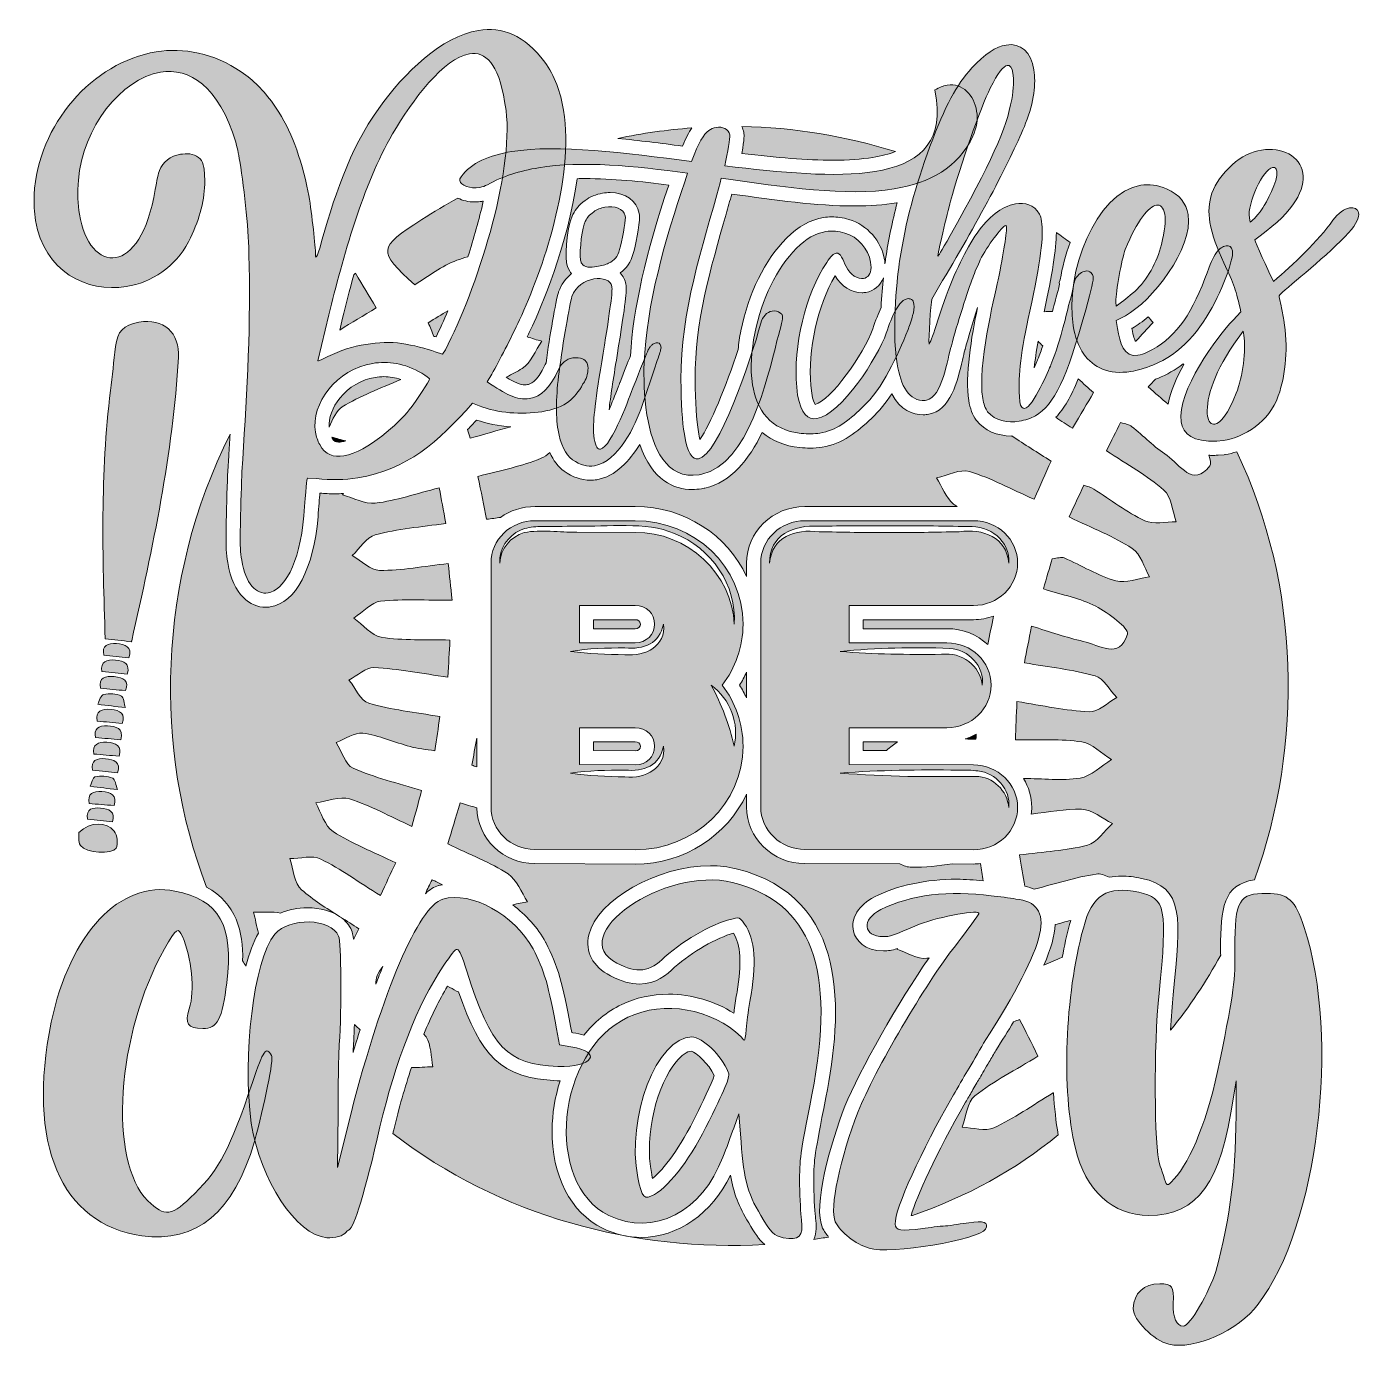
# Model space of a CAD drawing. Header units: inches. Extents: x 43 to 455, y -455 to -46.
import ezdxf

# ---------------------------------------------------------------- set-up
doc = ezdxf.new("R2010")
doc.units = ezdxf.units.IN
doc.header["$MEASUREMENT"] = 0
doc.layers.add('Layer 1', color=7, linetype='Continuous')

# ---------------------------------------------------------------- blocks, each defined once
blk = doc.blocks.new('block 3')
at = {"layer": 'Layer 1', "true_color": 0xffffff}
h = blk.add_hatch(color=7, dxfattribs=at)
h.dxf.hatch_style = 2
edge = h.paths.add_edge_path()
edge.add_spline(control_points=[(75.44, -235.9), (72.65, -235.57), (70.09, -235.27), (67.42, -234.95), (66.63, -209.67), (65.86, -183.96), (69.08, -158.33), (69.64, -153.83), (70.07, -149.3), (70.6, -144.79), (71.16, -140.12), (73.12, -138.09), (77.8, -137.26), (85.51, -135.9), (90.47, -140.46), (90.04, -148.17), (88.38, -177.85), (82.14, -206.76), (75.61, -235.64), (75.56, -235.88), (75.32, -236.09), (75.44, -235.9)], knot_values=[0, 0, 0, 0, 1, 1, 1, 2, 2, 2, 3, 3, 3, 4, 4, 4, 5, 5, 5, 6, 6, 6, 7, 7, 7, 7], degree=3, periodic=1)
h = blk.add_hatch(color=7, dxfattribs=at)
h.dxf.hatch_style = 2
edge = h.paths.add_edge_path()
edge.add_spline(control_points=[(74.73, -240.87), (71.98, -240.58), (69.55, -240.31), (66.99, -240.04), (66.33, -237.08), (68.3, -236.26), (70.93, -236.46), (73.53, -236.67), (75.97, -237.35), (74.73, -240.87)], knot_values=[0, 0, 0, 0, 1, 1, 1, 2, 2, 2, 3, 3, 3, 3], degree=3, periodic=1)
h = blk.add_hatch(color=7, dxfattribs=at)
h.dxf.hatch_style = 2
edge = h.paths.add_edge_path()
edge.add_spline(control_points=[(66.42, -245.08), (65.89, -242), (67.95, -241.32), (70.61, -241.54), (73.24, -241.75), (75.24, -242.7), (74.24, -245.92), (71.79, -245.66), (69.33, -245.4), (66.42, -245.08)], knot_values=[0, 0, 0, 0, 1, 1, 1, 2, 2, 2, 3, 3, 3, 3], degree=3, periodic=1)
h = blk.add_hatch(color=7, dxfattribs=at)
h.dxf.hatch_style = 2
edge = h.paths.add_edge_path()
edge.add_spline(control_points=[(73.67, -250.99), (71.06, -250.73), (68.61, -250.48), (66.01, -250.22), (65.26, -246.9), (67.6, -246.39), (70.25, -246.64), (73.01, -246.91), (75.05, -248), (73.67, -250.99)], knot_values=[0, 0, 0, 0, 1, 1, 1, 2, 2, 2, 3, 3, 3, 3], degree=3, periodic=1)
h = blk.add_hatch(color=7, dxfattribs=at)
h.dxf.hatch_style = 2
edge = h.paths.add_edge_path()
edge.add_spline(control_points=[(73.66, -256.23), (70.63, -255.86), (68.18, -255.56), (65.12, -255.18), (65.66, -254.22), (66.13, -252.3), (66.95, -252.14), (68.71, -251.78), (70.82, -251.95), (72.46, -252.66), (73.25, -253.01), (73.3, -255.05), (73.66, -256.23)], knot_values=[0, 0, 0, 0, 1, 1, 1, 2, 2, 2, 3, 3, 3, 4, 4, 4, 4], degree=3, periodic=1)
h = blk.add_hatch(color=7, dxfattribs=at)
h.dxf.hatch_style = 2
edge = h.paths.add_edge_path()
edge.add_spline(control_points=[(72.7, -261.12), (69.96, -260.86), (67.52, -260.64), (64.96, -260.4), (64.31, -257.26), (66.38, -256.49), (69.23, -256.77), (72.02, -257.05), (73.82, -258.2), (72.7, -261.12)], knot_values=[0, 0, 0, 0, 1, 1, 1, 2, 2, 2, 3, 3, 3, 3], degree=3, periodic=1)
h = blk.add_hatch(color=7, dxfattribs=at)
h.dxf.hatch_style = 2
edge = h.paths.add_edge_path()
edge.add_spline(control_points=[(72.22, -266.13), (69.49, -265.91), (67.12, -265.71), (64.47, -265.5), (63.78, -262.85), (65.36, -261.68), (68.16, -261.85), (70.74, -262.01), (73.31, -262.51), (72.22, -266.13)], knot_values=[0, 0, 0, 0, 1, 1, 1, 2, 2, 2, 3, 3, 3, 3], degree=3, periodic=1)
h = blk.add_hatch(color=7, dxfattribs=at)
h.dxf.hatch_style = 2
edge = h.paths.add_edge_path()
edge.add_spline(control_points=[(71.74, -271.23), (68.94, -270.98), (66.5, -270.77), (63.95, -270.55), (63.39, -267.64), (65.18, -266.71), (67.94, -266.93), (70.65, -267.14), (72.81, -267.97), (71.74, -271.23)], knot_values=[0, 0, 0, 0, 1, 1, 1, 2, 2, 2, 3, 3, 3, 3], degree=3, periodic=1)
h = blk.add_hatch(color=7, dxfattribs=at)
h.dxf.hatch_style = 2
edge = h.paths.add_edge_path()
edge.add_spline(control_points=[(63.51, -275.51), (62.85, -272.51), (64.89, -271.8), (67.49, -272.01), (70.13, -272.22), (72.41, -273.03), (71.22, -276.41), (68.78, -276.13), (66.39, -275.85), (63.51, -275.51)], knot_values=[0, 0, 0, 0, 1, 1, 1, 2, 2, 2, 3, 3, 3, 3], degree=3, periodic=1)
h = blk.add_hatch(color=7, dxfattribs=at)
h.dxf.hatch_style = 2
edge = h.paths.add_edge_path()
edge.add_spline(control_points=[(71.22, -281.55), (68.11, -281.17), (65.79, -280.89), (62.84, -280.53), (63.19, -279.74), (63.53, -277.76), (64.27, -277.6), (66.02, -277.22), (68.09, -277.35), (69.76, -277.99), (70.54, -278.29), (70.71, -280.21), (71.22, -281.55)], knot_values=[0, 0, 0, 0, 1, 1, 1, 2, 2, 2, 3, 3, 3, 4, 4, 4, 4], degree=3, periodic=1)
h = blk.add_hatch(color=7, dxfattribs=at)
h.dxf.hatch_style = 2
edge = h.paths.add_edge_path()
edge.add_spline(control_points=[(70.16, -286.47), (67.48, -286.25), (65.04, -286.05), (62.46, -285.84), (61.85, -282.81), (63.7, -281.91), (66.44, -282.12), (69.21, -282.34), (71.22, -283.34), (70.16, -286.47)], knot_values=[0, 0, 0, 0, 1, 1, 1, 2, 2, 2, 3, 3, 3, 3], degree=3, periodic=1)
h = blk.add_hatch(color=7, dxfattribs=at)
h.dxf.hatch_style = 2
edge = h.paths.add_edge_path()
edge.add_spline(control_points=[(62.02, -290.68), (61.37, -287.27), (63.73, -287.09), (66.01, -287.25), (68.58, -287.42), (70.69, -288.32), (69.68, -291.54), (67.19, -291.26), (64.79, -290.99), (62.02, -290.68)], knot_values=[0, 0, 0, 0, 1, 1, 1, 2, 2, 2, 3, 3, 3, 3], degree=3, periodic=1)
h = blk.add_hatch(color=7, dxfattribs=at)
h.dxf.hatch_style = 2
edge = h.paths.add_edge_path()
edge.add_spline(control_points=[(59.31, -294.78), (62.9, -291.38), (67.89, -291.36), (70.18, -294.35), (71.14, -295.6), (71.53, -298.32), (70.81, -299.6), (69.61, -301.71), (61.47, -301.11), (59.8, -298.8), (58.97, -297.65), (59.39, -295.61), (59.31, -294.78)], knot_values=[0, 0, 0, 0, 1, 1, 1, 2, 2, 2, 3, 3, 3, 4, 4, 4, 4], degree=3, periodic=1)
at = {"layer": 'Layer 1', "lineweight": 0}
for points, knots in [([(75.44, -235.9), (72.65, -235.57), (70.09, -235.27), (67.42, -234.95), (66.63, -209.67), (65.86, -183.96), (69.08, -158.33), (69.64, -153.83), (70.07, -149.3), (70.6, -144.79), (71.16, -140.12), (73.12, -138.09), (77.8, -137.26), (85.51, -135.9), (90.47, -140.46), (90.04, -148.17), (88.38, -177.85), (82.14, -206.76), (75.61, -235.64), (75.56, -235.88), (75.32, -236.09), (75.44, -235.9)], [0, 0, 0, 0, 1, 1, 1, 2, 2, 2, 3, 3, 3, 4, 4, 4, 5, 5, 5, 6, 6, 6, 7, 7, 7, 7]), ([(74.73, -240.87), (71.98, -240.58), (69.55, -240.31), (66.99, -240.04), (66.33, -237.08), (68.3, -236.26), (70.93, -236.46), (73.53, -236.67), (75.97, -237.35), (74.73, -240.87)], [0, 0, 0, 0, 1, 1, 1, 2, 2, 2, 3, 3, 3, 3]), ([(66.42, -245.08), (65.89, -242), (67.95, -241.32), (70.61, -241.54), (73.24, -241.75), (75.24, -242.7), (74.24, -245.92), (71.79, -245.66), (69.33, -245.4), (66.42, -245.08)], [0, 0, 0, 0, 1, 1, 1, 2, 2, 2, 3, 3, 3, 3]), ([(73.67, -250.99), (71.06, -250.73), (68.61, -250.48), (66.01, -250.22), (65.26, -246.9), (67.6, -246.39), (70.25, -246.64), (73.01, -246.91), (75.05, -248), (73.67, -250.99)], [0, 0, 0, 0, 1, 1, 1, 2, 2, 2, 3, 3, 3, 3]), ([(73.66, -256.23), (70.63, -255.86), (68.18, -255.56), (65.12, -255.18), (65.66, -254.22), (66.13, -252.3), (66.95, -252.14), (68.71, -251.78), (70.82, -251.95), (72.46, -252.66), (73.25, -253.01), (73.3, -255.05), (73.66, -256.23)], [0, 0, 0, 0, 1, 1, 1, 2, 2, 2, 3, 3, 3, 4, 4, 4, 4]), ([(72.7, -261.12), (69.96, -260.86), (67.52, -260.64), (64.96, -260.4), (64.31, -257.26), (66.38, -256.49), (69.23, -256.77), (72.02, -257.05), (73.82, -258.2), (72.7, -261.12)], [0, 0, 0, 0, 1, 1, 1, 2, 2, 2, 3, 3, 3, 3]), ([(72.22, -266.13), (69.49, -265.91), (67.12, -265.71), (64.47, -265.5), (63.78, -262.85), (65.36, -261.68), (68.16, -261.85), (70.74, -262.01), (73.31, -262.51), (72.22, -266.13)], [0, 0, 0, 0, 1, 1, 1, 2, 2, 2, 3, 3, 3, 3]), ([(71.74, -271.23), (68.94, -270.98), (66.5, -270.77), (63.95, -270.55), (63.39, -267.64), (65.18, -266.71), (67.94, -266.93), (70.65, -267.14), (72.81, -267.97), (71.74, -271.23)], [0, 0, 0, 0, 1, 1, 1, 2, 2, 2, 3, 3, 3, 3]), ([(63.51, -275.51), (62.85, -272.51), (64.89, -271.8), (67.49, -272.01), (70.13, -272.22), (72.41, -273.03), (71.22, -276.41), (68.78, -276.13), (66.39, -275.85), (63.51, -275.51)], [0, 0, 0, 0, 1, 1, 1, 2, 2, 2, 3, 3, 3, 3]), ([(71.22, -281.55), (68.11, -281.17), (65.79, -280.89), (62.84, -280.53), (63.19, -279.74), (63.53, -277.76), (64.27, -277.6), (66.02, -277.22), (68.09, -277.35), (69.76, -277.99), (70.54, -278.29), (70.71, -280.21), (71.22, -281.55)], [0, 0, 0, 0, 1, 1, 1, 2, 2, 2, 3, 3, 3, 4, 4, 4, 4]), ([(70.16, -286.47), (67.48, -286.25), (65.04, -286.05), (62.46, -285.84), (61.85, -282.81), (63.7, -281.91), (66.44, -282.12), (69.21, -282.34), (71.22, -283.34), (70.16, -286.47)], [0, 0, 0, 0, 1, 1, 1, 2, 2, 2, 3, 3, 3, 3]), ([(62.02, -290.68), (61.37, -287.27), (63.73, -287.09), (66.01, -287.25), (68.58, -287.42), (70.69, -288.32), (69.68, -291.54), (67.19, -291.26), (64.79, -290.99), (62.02, -290.68)], [0, 0, 0, 0, 1, 1, 1, 2, 2, 2, 3, 3, 3, 3]), ([(59.31, -294.78), (62.9, -291.38), (67.89, -291.36), (70.18, -294.35), (71.14, -295.6), (71.53, -298.32), (70.81, -299.6), (69.61, -301.71), (61.47, -301.11), (59.8, -298.8), (58.97, -297.65), (59.39, -295.61), (59.31, -294.78)], [0, 0, 0, 0, 1, 1, 1, 2, 2, 2, 3, 3, 3, 4, 4, 4, 4])]:
    blk.add_open_spline(points, degree=3, knots=knots, dxfattribs=at)
blk = doc.blocks.new('block 4')
at = {"layer": 'Layer 1', "true_color": 0xca0c32}
h = blk.add_hatch(color=242, dxfattribs=at)
h.dxf.hatch_style = 2
edge = h.paths.add_edge_path()
edge.add_spline(control_points=[(245.7, -82.87), (246.73, -80.42), (247.65, -78.63), (248.6, -77.27), (240.95, -77.83), (233.3, -78.91), (225.71, -80.51), (232.25, -81.16), (238.98, -81.99), (245.7, -82.87)], knot_values=[0, 0, 0, 0, 1, 1, 1, 2, 2, 2, 3, 3, 3, 3], degree=3, periodic=1)
h = blk.add_hatch(color=242, dxfattribs=at)
h.dxf.hatch_style = 2
edge = h.paths.add_edge_path()
edge.add_spline(control_points=[(264.6, -78.65), (264.6, -78.65), (264.63, -78.83), (264.63, -78.83), (264.73, -79.43), (264.89, -80.45), (264, -85.17), (274.9, -86.42), (284.04, -87.23), (292.22, -87.23), (296.97, -87.23), (300.97, -86.95), (304.45, -86.39), (307.16, -85.94), (309.46, -85.34), (311.43, -84.58), (296.01, -79.76), (280.07, -77.14), (264.01, -76.84), (264.28, -77.41), (264.49, -78), (264.6, -78.65)], knot_values=[0, 0, 0, 0, 1, 1, 1, 2, 2, 2, 3, 3, 3, 4, 4, 4, 5, 5, 5, 6, 6, 6, 7, 7, 7, 7], degree=3, periodic=1)
h = blk.add_hatch(color=242, dxfattribs=at)
h.dxf.hatch_style = 2
edge = h.paths.add_edge_path()
edge.add_spline(control_points=[(223.03, -164.25), (223.86, -162.31), (224.82, -159.93), (225.94, -157.02), (226.18, -156.37), (226.36, -155.9), (226.44, -155.72), (227.82, -152.18), (228.82, -149.6), (229.61, -147.66), (230.48, -133.22), (234.35, -115.94), (241.47, -94.89), (233.12, -93.82), (224, -92.9), (215.59, -92.9), (214.76, -92.9), (213.98, -92.92), (213.19, -92.94), (210.39, -113.54), (201.62, -133.47), (199.36, -138.37), (198.84, -139.47), (198.29, -140.61), (197.73, -141.76), (199.23, -142.22), (200.76, -142.76), (202.22, -143.07), (200.26, -145.96), (198.93, -149.89), (196.21, -151.52), (194.63, -152.47), (193, -153.35), (191.33, -154.17), (191.32, -154.2), (191.3, -154.23), (191.29, -154.26), (193.82, -155.82), (195.54, -156.57), (197.03, -156.57), (197.28, -156.57), (197.54, -156.55), (197.8, -156.51), (198.51, -156.39), (200.66, -156.04), (203.34, -150.27), (203.34, -150.27), (203.56, -149.83), (203.56, -149.83), (204.71, -141.58), (206.54, -130.8), (207.4, -128.06), (207.4, -128.06), (207.42, -127.98), (207.42, -127.98), (207.42, -127.98), (207.45, -127.91), (207.45, -127.91), (208.25, -125.63), (209.63, -123.7), (211.44, -122.26), (211.23, -122.01), (211.05, -121.77), (210.91, -121.54), (210.21, -120.51), (210.05, -119.5), (209.93, -118.77), (209.37, -115.29), (210.31, -106.75), (211.85, -104.02), (212.86, -102.18), (213.62, -101.15), (215.67, -99.67), (217.06, -98.57), (219.01, -97.76), (221.05, -97.43), (221.81, -97.3), (222.57, -97.24), (223.32, -97.24), (228.13, -97.24), (231.65, -99.78), (232.29, -103.7), (232.29, -103.7), (232.38, -104.25), (232.38, -104.25), (232.38, -104.25), (232.41, -104.46), (232.41, -104.46), (232.41, -104.46), (232.43, -104.68), (232.43, -104.68), (232.58, -107.15), (231.05, -114.08), (230.49, -116.02), (229.73, -118.72), (228.47, -120.63), (226.49, -122.01), (227.4, -122.98), (228, -124.17), (228.22, -125.52), (228.55, -127.52), (228.22, -130.82), (225.51, -147.55), (224.26, -155.16), (223.47, -160.45), (223.03, -164.25)], knot_values=[0, 0, 0, 0, 1, 1, 1, 2, 2, 2, 3, 3, 3, 4, 4, 4, 5, 5, 5, 6, 6, 6, 7, 7, 7, 8, 8, 8, 9, 9, 9, 10, 10, 10, 11, 11, 11, 12, 12, 12, 13, 13, 13, 14, 14, 14, 15, 15, 15, 16, 16, 16, 17, 17, 17, 18, 18, 18, 19, 19, 19, 20, 20, 20, 21, 21, 21, 22, 22, 22, 23, 23, 23, 24, 24, 24, 25, 25, 25, 26, 26, 26, 27, 27, 27, 28, 28, 28, 29, 29, 29, 30, 30, 30, 31, 31, 31, 32, 32, 32, 33, 33, 33, 34, 34, 34, 35, 35, 35, 35], degree=3, periodic=1)
h = blk.add_hatch(color=242, dxfattribs=at)
h.dxf.hatch_style = 2
edge = h.paths.add_edge_path()
edge.add_spline(control_points=[(260.93, -97.68), (260.35, -99.74), (259.75, -101.81), (259.16, -103.89), (254.4, -120.47), (249.47, -137.61), (249.6, -154.86), (249.68, -162.07), (250.02, -167.54), (250.6, -171.11), (250.75, -172.08), (250.92, -172.86), (251.07, -173.48), (254.31, -168.87), (259.19, -156.99), (262.88, -145.66), (263.08, -143.79), (263.34, -141.89), (263.73, -139.89), (266.1, -128.24), (271.1, -118.09), (277.86, -111.28), (281.53, -107.66), (285.26, -105.59), (289.27, -104.94), (290.07, -104.81), (290.91, -104.74), (291.76, -104.74), (293.43, -104.74), (295.19, -104.99), (297.07, -105.52), (302.73, -107.18), (307.16, -112.21), (308.11, -118.01), (308.11, -118.01), (308.14, -118.19), (308.14, -118.19), (308.14, -118.19), (308.15, -118.37), (308.15, -118.37), (308.15, -118.37), (308.22, -119.26), (308.22, -119.26), (308.33, -118.42), (308.41, -117.85), (308.43, -117.73), (309.32, -111.83), (310.47, -106.19), (312, -100.36), (311.94, -100.37), (311.88, -100.39), (311.81, -100.4), (307.88, -101.04), (303.61, -101.35), (298.74, -101.35), (287.11, -101.35), (274.39, -99.58), (260.93, -97.68)], knot_values=[0, 0, 0, 0, 1, 1, 1, 2, 2, 2, 3, 3, 3, 4, 4, 4, 5, 5, 5, 6, 6, 6, 7, 7, 7, 8, 8, 8, 9, 9, 9, 10, 10, 10, 11, 11, 11, 12, 12, 12, 13, 13, 13, 14, 14, 14, 15, 15, 15, 16, 16, 16, 17, 17, 17, 18, 18, 18, 19, 19, 19, 19], degree=3, periodic=1)
h = blk.add_hatch(color=242, dxfattribs=at)
h.dxf.hatch_style = 2
edge = h.paths.add_edge_path()
edge.add_spline(control_points=[(163, -125.71), (167.23, -123.16), (171.33, -119.81), (176.02, -118.12), (177.01, -117.76), (178.2, -117.38), (179.45, -117.04), (181.27, -111.39), (182.91, -105.54), (184.2, -99.85), (184.06, -99.87), (183.93, -99.93), (183.79, -99.95), (183.07, -100.07), (182.34, -100.13), (181.61, -100.13), (179.6, -100.13), (177.81, -99.69), (176.36, -98.94), (172.59, -101.02), (168.86, -103.21), (165.18, -105.58), (151.57, -114.36), (151.47, -115.13), (163, -125.71)], knot_values=[0, 0, 0, 0, 1, 1, 1, 2, 2, 2, 3, 3, 3, 4, 4, 4, 5, 5, 5, 6, 6, 6, 7, 7, 7, 8, 8, 8, 8], degree=3, periodic=1)
h = blk.add_hatch(color=242, dxfattribs=at)
h.dxf.hatch_style = 2
edge = h.paths.add_edge_path()
edge.add_spline(control_points=[(357.38, -134.03), (358.27, -133.96), (359.15, -133.93), (359.96, -133.97), (360.56, -131.57), (361.26, -128.9), (361.68, -127.51), (361.81, -126.92), (362, -126.05), (362.1, -125.53), (362.1, -125.53), (362.02, -125.03), (362.02, -125.03), (362.02, -125.03), (362.33, -124.15), (362.33, -124.15), (362.97, -120.31), (364.01, -116.41), (365.41, -112.68), (364.01, -111.61), (362.6, -110.57), (361.17, -109.54), (361.1, -114.79), (359.87, -122.64), (357.38, -134.03)], knot_values=[0, 0, 0, 0, 1, 1, 1, 2, 2, 2, 3, 3, 3, 4, 4, 4, 5, 5, 5, 6, 6, 6, 7, 7, 7, 8, 8, 8, 8], degree=3, periodic=1)
h = blk.add_hatch(color=242, dxfattribs=at)
h.dxf.hatch_style = 2
edge = h.paths.add_edge_path()
edge.add_spline(control_points=[(139.86, -139.67), (143.47, -137.41), (147.22, -135.21), (151.07, -132.8), (148.79, -128.96), (146.98, -125.91), (144.75, -122.14), (144.55, -122.3), (144.38, -122.48), (144.19, -122.64), (142.89, -127.37), (141.73, -131.89), (140.72, -135.96), (140.72, -135.96), (139.86, -139.67), (139.86, -139.67)], knot_values=[0, 0, 0, 0, 1, 1, 1, 2, 2, 2, 3, 3, 3, 4, 4, 4, 5, 5, 5, 5], degree=3, periodic=1)
h = blk.add_hatch(color=242, dxfattribs=at)
h.dxf.hatch_style = 2
edge = h.paths.add_edge_path()
edge.add_spline(control_points=[(286.71, -162.62), (291.3, -161.55), (301.73, -147.17), (304.48, -139.25), (305.36, -136.62), (306.19, -134.48), (307.03, -132.72), (307.19, -129.25), (307.46, -126.07), (307.73, -123.53), (306.82, -125.9), (304.88, -127.63), (302.34, -128.04), (301.95, -128.11), (301.54, -128.14), (301.14, -128.14), (297.89, -128.14), (294.71, -126.12), (292.82, -122.94), (287.42, -132.07), (284.32, -145.95), (285.36, -156.81), (285.36, -156.81), (285.61, -159.17), (285.61, -159.17), (285.97, -161.32), (286.48, -162.27), (286.71, -162.62)], knot_values=[0, 0, 0, 0, 1, 1, 1, 2, 2, 2, 3, 3, 3, 4, 4, 4, 5, 5, 5, 6, 6, 6, 7, 7, 7, 8, 8, 8, 9, 9, 9, 9], degree=3, periodic=1)
h = blk.add_hatch(color=242, dxfattribs=at)
h.dxf.hatch_style = 2
edge = h.paths.add_edge_path()
edge.add_spline(control_points=[(173.29, -133.71), (171.3, -134.89), (169.28, -136.09), (167.18, -137.39), (167.8, -138.85), (168.38, -140.24), (168.96, -141.62), (169.17, -141.68), (169.4, -141.74), (169.59, -141.81), (170.81, -139.37), (172.05, -136.64), (173.29, -133.71)], knot_values=[0, 0, 0, 0, 1, 1, 1, 2, 2, 2, 3, 3, 3, 4, 4, 4, 4], degree=3, periodic=1)
h = blk.add_hatch(color=242, dxfattribs=at)
h.dxf.hatch_style = 2
edge = h.paths.add_edge_path()
edge.add_spline(control_points=[(359.53, -180.18), (355.39, -177.45), (351.31, -174.98), (347.44, -172.37), (347.41, -172.37), (347.38, -172.38), (347.35, -172.38), (342.83, -172.38), (338.98, -170.69), (336.52, -167.62), (336.52, -167.62), (336.45, -167.53), (336.45, -167.53), (336.45, -167.53), (336.38, -167.44), (336.38, -167.44), (335.24, -165.85), (334.5, -163.9), (334.1, -161.46), (332.88, -153.96), (334.93, -141.73), (336.8, -132.71), (335.45, -136.98), (333.93, -142.07), (332.96, -145.7), (332.96, -145.7), (332.92, -145.82), (332.92, -145.82), (332.92, -145.82), (332.89, -145.93), (332.89, -145.93), (332.68, -146.55), (332.41, -147.72), (332.12, -148.96), (330.59, -155.54), (328.5, -164.55), (321.73, -165.65), (321.73, -165.65), (321.31, -165.72), (321.31, -165.72), (321.31, -165.72), (321.14, -165.75), (321.14, -165.75), (321.14, -165.75), (320.95, -165.76), (320.95, -165.76), (320.65, -165.79), (320.35, -165.8), (320.06, -165.8), (316.86, -165.8), (313.02, -164.49), (310.33, -159.37), (308.52, -162.08), (306.49, -164.65), (304.08, -166.93), (299.53, -171.17), (295.25, -174.76), (288.82, -175.81), (287.6, -176.01), (286.37, -176.1), (285.06, -176.1), (284.07, -176.1), (283.04, -176.05), (281.91, -175.93), (277.27, -175.46), (273.37, -173.87), (270.31, -171.28), (266.27, -179.62), (260.65, -186.68), (252.63, -188.47), (252.63, -188.47), (252.5, -188.49), (252.5, -188.49), (252.5, -188.49), (252.38, -188.51), (252.38, -188.51), (252.38, -188.51), (251.56, -188.65), (251.56, -188.65), (250.58, -188.81), (249.61, -188.89), (248.68, -188.89), (243.18, -188.89), (236.39, -186.23), (232.48, -174.97), (229.43, -179.96), (225.03, -184.92), (219.23, -185.87), (218.58, -185.98), (217.92, -186.03), (217.27, -186.03), (214.46, -186.03), (211.74, -185.09), (209.17, -183.25), (207.31, -181.9), (205.83, -179.95), (204.73, -177.46), (203.91, -178.18), (203.04, -178.81), (202.08, -179.23), (196.19, -181.78), (189.68, -182.9), (182.52, -184.87), (183.53, -189.77), (184.35, -193.79), (185.23, -198.08), (186.7, -197.9), (188.12, -197.71), (189.51, -197.51), (192.49, -195.4), (196.18, -194.15), (200.23, -194.15), (200.23, -194.15), (231.08, -194.15), (231.08, -194.15), (246.41, -194.15), (259.6, -203.03), (265.48, -215.71), (265.48, -215.71), (265.48, -211.62), (265.48, -211.62), (265.48, -201.99), (273.57, -194.15), (283.51, -194.15), (283.51, -194.15), (330.49, -194.15), (330.49, -194.15), (330.13, -193.89), (329.74, -193.66), (329.4, -193.37), (327.04, -191.39), (325.86, -188.02), (324.15, -185.26), (327.57, -184.54), (331.4, -182.48), (334.33, -183.37), (341.08, -185.4), (347.4, -188.86), (354.26, -191.91), (356.31, -187.35), (357.75, -184.13), (359.53, -180.18)], knot_values=[0, 0, 0, 0, 1, 1, 1, 2, 2, 2, 3, 3, 3, 4, 4, 4, 5, 5, 5, 6, 6, 6, 7, 7, 7, 8, 8, 8, 9, 9, 9, 10, 10, 10, 11, 11, 11, 12, 12, 12, 13, 13, 13, 14, 14, 14, 15, 15, 15, 16, 16, 16, 17, 17, 17, 18, 18, 18, 19, 19, 19, 20, 20, 20, 21, 21, 21, 22, 22, 22, 23, 23, 23, 24, 24, 24, 25, 25, 25, 26, 26, 26, 27, 27, 27, 28, 28, 28, 29, 29, 29, 30, 30, 30, 31, 31, 31, 32, 32, 32, 33, 33, 33, 34, 34, 34, 35, 35, 35, 36, 36, 36, 37, 37, 37, 38, 38, 38, 39, 39, 39, 40, 40, 40, 41, 41, 41, 42, 42, 42, 43, 43, 43, 44, 44, 44, 45, 45, 45, 46, 46, 46, 47, 47, 47, 47], degree=3, periodic=1)
h = blk.add_hatch(color=242, dxfattribs=at)
h.dxf.hatch_style = 2
edge = h.paths.add_edge_path()
edge.add_spline(control_points=[(389.54, -135.54), (387.79, -137.04), (386.11, -138.26), (384.62, -139.08), (384.62, -139.08), (384.55, -139.11), (384.55, -139.11), (384.55, -139.11), (384.49, -139.14), (384.49, -139.14), (384.49, -139.14), (384.48, -139.15), (384.48, -139.15), (384.94, -141.74), (385.37, -142.75), (385.62, -143.13), (385.62, -143.13), (385.62, -143.13), (385.62, -143.13), (385.65, -143.13), (385.69, -143.11), (385.72, -143.11), (387.47, -141.2), (389.2, -139.32), (391.02, -137.33), (390.5, -136.72), (390.02, -136.13), (389.54, -135.54)], knot_values=[0, 0, 0, 0, 1, 1, 1, 2, 2, 2, 3, 3, 3, 4, 4, 4, 5, 5, 5, 6, 6, 6, 7, 7, 7, 8, 8, 8, 9, 9, 9, 9], degree=3, periodic=1)
h = blk.add_hatch(color=242, dxfattribs=at)
h.dxf.hatch_style = 2
edge = h.paths.add_edge_path()
edge.add_spline(control_points=[(355.35, -148.88), (355.35, -148.88), (355.38, -148.82), (355.38, -148.82), (356.02, -147.18), (356.51, -145.88), (356.95, -144.59), (356.48, -144.1), (355.99, -143.63), (355.53, -143.13), (354.96, -146.23), (354.57, -148.91), (354.33, -151.31), (354.78, -150.31), (355.14, -149.45), (355.33, -148.93), (355.33, -148.93), (355.35, -148.88), (355.35, -148.88)], knot_values=[0, 0, 0, 0, 1, 1, 1, 2, 2, 2, 3, 3, 3, 4, 4, 4, 5, 5, 5, 6, 6, 6, 6], degree=3, periodic=1)
h = blk.add_hatch(color=242, dxfattribs=at)
h.dxf.hatch_style = 2
edge = h.paths.add_edge_path()
edge.add_spline(control_points=[(392.49, -154.6), (392.23, -154.7), (391.98, -154.78), (391.73, -154.88), (391.02, -155.63), (390.3, -156.41), (389.55, -157.21), (391.68, -159.16), (393.71, -160.86), (395.64, -162.53), (396.44, -158.57), (398.28, -154.34), (400.51, -150.33), (400.45, -150.26), (400.39, -150.18), (400.33, -150.1), (397.88, -151.94), (395.28, -153.47), (392.49, -154.6)], knot_values=[0, 0, 0, 0, 1, 1, 1, 2, 2, 2, 3, 3, 3, 4, 4, 4, 5, 5, 5, 6, 6, 6, 6], degree=3, periodic=1)
h = blk.add_hatch(color=242, dxfattribs=at)
h.dxf.hatch_style = 2
edge = h.paths.add_edge_path()
edge.add_spline(control_points=[(140.65, -163.37), (146.12, -160.05), (152.23, -157.72), (158.74, -154.9), (157.01, -154.36), (155.26, -154.05), (153.51, -154.05), (152.59, -154.05), (151.67, -154.13), (150.75, -154.28), (146.6, -154.95), (142.64, -157.29), (139.89, -160.7), (137.59, -163.54), (136.41, -166.84), (136.59, -169.69), (137.7, -167.17), (138.73, -164.53), (140.65, -163.37)], knot_values=[0, 0, 0, 0, 1, 1, 1, 2, 2, 2, 3, 3, 3, 4, 4, 4, 5, 5, 5, 6, 6, 6, 6], degree=3, periodic=1)
h = blk.add_hatch(color=242, dxfattribs=at)
h.dxf.hatch_style = 2
edge = h.paths.add_edge_path()
edge.add_spline(control_points=[(372.63, -158.99), (371.03, -157.53), (369.47, -156.14), (367.93, -154.78), (365.71, -160.24), (363.5, -163.98), (361, -166.61), (362.67, -167.74), (364.36, -168.87), (366.12, -170), (368.72, -165.61), (370.66, -162.32), (372.63, -158.99)], knot_values=[0, 0, 0, 0, 1, 1, 1, 2, 2, 2, 3, 3, 3, 4, 4, 4, 4], degree=3, periodic=1)
h = blk.add_hatch(color=242, dxfattribs=at)
h.dxf.hatch_style = 2
edge = h.paths.add_edge_path()
edge.add_spline(control_points=[(192.67, -169.58), (188.85, -169.3), (185.19, -168.57), (182.1, -167.44), (181.17, -168.46), (180.25, -169.44), (179.33, -170.4), (179.58, -171.26), (179.83, -172.13), (180.1, -173.05), (184.48, -171.92), (188.6, -170.58), (192.67, -169.58)], knot_values=[0, 0, 0, 0, 1, 1, 1, 2, 2, 2, 3, 3, 3, 4, 4, 4, 4], degree=3, periodic=1)
h = blk.add_hatch(color=242, dxfattribs=at)
h.dxf.hatch_style = 2
edge = h.paths.add_edge_path()
edge.add_spline(control_points=[(416.88, -177.26), (415.72, -177.62), (414.53, -177.91), (413.32, -178.1), (413.32, -178.1), (413.17, -178.13), (413.17, -178.13), (413.17, -178.13), (413.01, -178.14), (413.01, -178.14), (413.01, -178.14), (411.07, -178.32), (411.07, -178.32), (411.07, -178.32), (410.97, -178.33), (410.97, -178.33), (410.97, -178.33), (410.88, -178.33), (410.88, -178.33), (410.36, -178.35), (409.86, -178.37), (409.38, -178.37), (408.97, -178.37), (408.6, -178.34), (408.22, -178.32), (408.77, -179.78), (408.99, -180.99), (408.55, -181.58), (403.28, -188.55), (399.36, -181.11), (395.35, -178.43), (391.44, -175.82), (388.08, -172.38), (384.4, -169.42), (383.66, -168.83), (382.54, -168.73), (381.01, -168.2), (379.53, -171.12), (378.15, -173.85), (376.6, -176.92), (383.08, -181.24), (389.24, -184.58), (394.37, -189.1), (396.69, -191.15), (396.96, -195.53), (398.16, -198.85), (394.89, -198.82), (391.13, -199.82), (388.44, -198.55), (382.9, -195.93), (377.94, -192.07), (372.71, -188.79), (371.82, -188.23), (370.73, -187.98), (369.64, -187.55), (367.97, -191.14), (366.77, -193.71), (365.08, -197.36), (372.35, -200.87), (378.88, -203.37), (384.61, -207.09), (387.2, -208.77), (388.22, -212.87), (389.95, -215.88), (386.45, -216.36), (382.63, -217.97), (379.52, -217.09), (374, -215.51), (368.93, -212.35), (363.59, -210.01), (362.75, -209.64), (361.53, -210.12), (359.82, -210.25), (359, -213.17), (358.16, -216.13), (357.18, -219.59), (363.1, -221.47), (368.59, -222.49), (373.34, -224.96), (377.24, -226.98), (383.61, -231.69), (383.08, -233.53), (380.75, -241.59), (374.33, -236.86), (369.47, -235.78), (364.27, -234.63), (359.22, -232.81), (353.5, -231.1), (352.63, -235.49), (352.02, -238.57), (351.27, -242.4), (359.01, -243.74), (366.24, -244.47), (373.11, -246.45), (375.77, -247.22), (377.62, -250.82), (379.84, -253.13), (376.98, -254.68), (374.06, -257.62), (371.27, -257.51), (364.1, -257.22), (356.99, -255.58), (348.97, -254.35), (348.8, -258.78), (348.66, -262.16), (348.51, -266.17), (356.02, -266.32), (362.63, -265.85), (369.03, -266.81), (372.29, -267.3), (375.16, -270.36), (378.21, -272.26), (374.98, -274.26), (371.94, -277.42), (368.48, -277.98), (362.81, -278.9), (356.86, -278.07), (351.03, -278.12), (351.02, -278.12), (351.02, -278.13), (351.01, -278.13), (352.61, -280.74), (353.55, -283.78), (353.55, -287.04), (353.55, -287.76), (353.49, -288.46), (353.41, -289.16), (358.83, -288.37), (363.9, -287.53), (368.96, -287.6), (372.15, -287.65), (375.31, -290.43), (378.48, -291.97), (375.92, -294.31), (373.69, -297.92), (370.73, -298.7), (364.18, -300.43), (357.26, -300.73), (349.74, -301.71), (350.37, -305.31), (350.86, -308.08), (351.44, -311.38), (352.49, -311.61), (353.47, -311.92), (354.35, -312.3), (361.04, -310.49), (367.19, -308.62), (373.44, -307.62), (374.71, -307.41), (376.1, -307.92), (377.51, -308.62), (378.67, -308.37), (379.93, -308.23), (381.32, -308.23), (383.18, -308.23), (385.21, -308.47), (387.47, -308.96), (400.59, -311.64), (399.68, -320.68), (397.22, -344.88), (396.88, -348.1), (396.63, -351.84), (396.44, -355.78), (402.27, -348.59), (407.43, -340.84), (411.9, -332.66), (411.89, -331.99), (411.88, -331.29), (411.87, -330.54), (411.87, -318.41), (412.65, -310.66), (422.34, -309.43), (437.47, -267.49), (436.55, -218.67), (416.88, -177.26)], knot_values=[0, 0, 0, 0, 1, 1, 1, 2, 2, 2, 3, 3, 3, 4, 4, 4, 5, 5, 5, 6, 6, 6, 7, 7, 7, 8, 8, 8, 9, 9, 9, 10, 10, 10, 11, 11, 11, 12, 12, 12, 13, 13, 13, 14, 14, 14, 15, 15, 15, 16, 16, 16, 17, 17, 17, 18, 18, 18, 19, 19, 19, 20, 20, 20, 21, 21, 21, 22, 22, 22, 23, 23, 23, 24, 24, 24, 25, 25, 25, 26, 26, 26, 27, 27, 27, 28, 28, 28, 29, 29, 29, 30, 30, 30, 31, 31, 31, 32, 32, 32, 33, 33, 33, 34, 34, 34, 35, 35, 35, 36, 36, 36, 37, 37, 37, 38, 38, 38, 39, 39, 39, 40, 40, 40, 41, 41, 41, 42, 42, 42, 43, 43, 43, 44, 44, 44, 45, 45, 45, 46, 46, 46, 47, 47, 47, 48, 48, 48, 49, 49, 49, 50, 50, 50, 51, 51, 51, 52, 52, 52, 53, 53, 53, 54, 54, 54, 55, 55, 55, 56, 56, 56, 57, 57, 57, 58, 58, 58, 58], degree=3, periodic=1)
h = blk.add_hatch(color=242, dxfattribs=at)
h.dxf.hatch_style = 2
edge = h.paths.add_edge_path()
edge.add_spline(control_points=[(113.19, -319.36), (115.93, -319.56), (119.09, -319.09), (121.6, -319.67), (124.04, -318.61), (126.88, -318.01), (129.9, -318.01), (133.88, -318.01), (137.37, -319.02), (139.93, -320.78), (135.67, -318.11), (131.62, -315.56), (128.08, -312.46), (125.8, -310.47), (125.59, -306.12), (124.44, -302.84), (127.66, -302.83), (131.41, -301.74), (134, -303.01), (140.15, -305.99), (145.75, -310.1), (152.4, -314.28), (154.14, -310.53), (155.59, -307.43), (157.14, -304.11), (150.08, -300.7), (143.54, -298.21), (137.8, -294.48), (135.19, -292.79), (134.18, -288.65), (132.44, -285.63), (135.95, -285.14), (139.84, -283.46), (142.9, -284.42), (149.32, -286.41), (155.31, -289.8), (162.16, -292.92), (163.33, -288.6), (164.15, -285.58), (165.16, -281.84), (157.64, -279.49), (150.52, -277.83), (143.97, -274.9), (141.55, -273.82), (140.47, -269.74), (138.78, -267.03), (141.52, -265.98), (144.4, -263.79), (146.96, -264.12), (151.95, -264.78), (156.73, -266.94), (161.64, -268.28), (163.96, -268.92), (166.39, -269.11), (169.27, -269.58), (169.82, -265.75), (170.26, -262.64), (170.77, -259), (162.98, -257.63), (155.71, -256.92), (148.84, -254.86), (146.31, -254.11), (144.73, -250.19), (142.71, -247.72), (145.29, -246.36), (147.93, -243.76), (150.43, -243.88), (157.88, -244.26), (165.28, -245.71), (173.26, -246.82), (173.51, -242.46), (173.69, -239.31), (173.91, -235.36), (166.37, -235.16), (159.42, -235.58), (152.7, -234.52), (149.64, -234.04), (147.05, -230.64), (144.25, -228.57), (146.98, -226.76), (149.57, -223.7), (152.47, -223.38), (159.51, -222.61), (166.69, -223.1), (174.54, -223.09), (174.09, -218.72), (173.78, -215.64), (173.38, -211.76), (165.81, -212.61), (158.99, -213.93), (152.18, -213.88), (149.35, -213.86), (146.54, -210.92), (143.73, -209.31), (146.07, -207.08), (148.09, -203.59), (150.83, -202.87), (157.7, -201.06), (164.9, -200.5), (172.63, -199.35), (171.84, -195.12), (171.27, -192.1), (170.58, -188.39), (163.5, -190.17), (157.25, -192.32), (150.84, -193.12), (147.62, -193.52), (144.09, -191.48), (140.7, -190.54), (140.82, -190.41), (140.93, -190.26), (141.05, -190.11), (140.12, -190.17), (139.18, -190.23), (138.26, -190.23), (136.77, -190.23), (135.25, -190.16), (133.74, -190.02), (133.59, -191.68), (133.41, -194.04), (133.15, -197.38), (131.77, -213.49), (126.26, -223.86), (118.42, -225.14), (117.93, -225.22), (117.43, -225.26), (116.94, -225.26), (112.38, -225.26), (106.92, -221.62), (105.26, -211.42), (104.84, -208.84), (104.69, -206.09), (104.78, -202.85), (104.78, -202.85), (104.81, -198.73), (104.81, -198.73), (104.88, -193.97), (105.16, -186.14), (105.29, -183.21), (105.29, -183.21), (105.58, -178.54), (105.58, -178.54), (105.71, -176.32), (105.85, -174.08), (105.99, -171.84), (83.44, -216.61), (82.39, -269.4), (98.76, -311.65), (107.93, -316.61), (110.08, -325.47), (109.88, -334.36), (110.22, -334.92), (110.54, -335.51), (110.89, -336.06), (111.96, -332.04), (113.25, -328.55), (114.76, -325.88), (114.13, -323.8), (113.83, -321.43), (113.19, -319.36)], knot_values=[0, 0, 0, 0, 1, 1, 1, 2, 2, 2, 3, 3, 3, 4, 4, 4, 5, 5, 5, 6, 6, 6, 7, 7, 7, 8, 8, 8, 9, 9, 9, 10, 10, 10, 11, 11, 11, 12, 12, 12, 13, 13, 13, 14, 14, 14, 15, 15, 15, 16, 16, 16, 17, 17, 17, 18, 18, 18, 19, 19, 19, 20, 20, 20, 21, 21, 21, 22, 22, 22, 23, 23, 23, 24, 24, 24, 25, 25, 25, 26, 26, 26, 27, 27, 27, 28, 28, 28, 29, 29, 29, 30, 30, 30, 31, 31, 31, 32, 32, 32, 33, 33, 33, 34, 34, 34, 35, 35, 35, 36, 36, 36, 37, 37, 37, 38, 38, 38, 39, 39, 39, 40, 40, 40, 41, 41, 41, 42, 42, 42, 43, 43, 43, 44, 44, 44, 45, 45, 45, 46, 46, 46, 47, 47, 47, 48, 48, 48, 49, 49, 49, 50, 50, 50, 51, 51, 51, 52, 52, 52, 53, 53, 53, 53], degree=3, periodic=1)
h = blk.add_hatch(color=242, dxfattribs=at)
h.dxf.hatch_style = 2
edge = h.paths.add_edge_path()
edge.add_spline(control_points=[(139.5, -174.26), (139.79, -174.26), (140.11, -174.23), (140.45, -174.17), (140.86, -174.1), (141.3, -173.99), (141.74, -173.85), (140.34, -173.61), (138.87, -173.13), (137.42, -172.71), (137.47, -172.81), (137.5, -172.92), (137.56, -173.02), (138.11, -174.07), (138.62, -174.26), (139.5, -174.26)], knot_values=[0, 0, 0, 0, 1, 1, 1, 2, 2, 2, 3, 3, 3, 4, 4, 4, 5, 5, 5, 5], degree=3, periodic=1)
h = blk.add_hatch(color=242, dxfattribs=at)
h.dxf.hatch_style = 2
edge = h.paths.add_edge_path()
edge.add_spline(control_points=[(231.08, -229.09), (231.08, -229.09), (218.26, -229.09), (218.26, -229.09), (218.26, -229.09), (218.26, -231.86), (218.26, -231.86), (218.26, -231.86), (231.08, -231.86), (231.08, -231.86), (232.01, -231.86), (232.72, -231.27), (232.72, -230.48), (232.72, -229.46), (231.84, -229.09), (231.08, -229.09)], knot_values=[0, 0, 0, 0, 1, 1, 1, 2, 2, 2, 3, 3, 3, 4, 4, 4, 5, 5, 5, 5], degree=3, periodic=1)
h = blk.add_hatch(color=242, dxfattribs=at)
h.dxf.hatch_style = 2
edge = h.paths.add_edge_path()
edge.add_spline(control_points=[(301.54, -231.86), (301.54, -231.86), (327.33, -231.86), (327.33, -231.86), (332.3, -231.86), (336.73, -233.72), (339.96, -236.77), (340.57, -233.82), (341.14, -231.03), (341.76, -227.99), (339.81, -228.69), (337.72, -229.09), (335.53, -229.09), (335.53, -229.09), (301.54, -229.09), (301.54, -229.09), (301.54, -229.09), (301.54, -231.86), (301.54, -231.86)], knot_values=[0, 0, 0, 0, 1, 1, 1, 2, 2, 2, 3, 3, 3, 4, 4, 4, 5, 5, 5, 6, 6, 6, 6], degree=3, periodic=1)
h = blk.add_hatch(color=242, dxfattribs=at)
h.dxf.hatch_style = 2
edge = h.paths.add_edge_path()
edge.add_spline(control_points=[(265.48, -245.32), (264.85, -246.68), (264.14, -248.02), (263.32, -249.31), (264.14, -250.58), (264.85, -251.9), (265.48, -253.25), (265.48, -253.25), (265.48, -245.32), (265.48, -245.32)], knot_values=[0, 0, 0, 0, 1, 1, 1, 2, 2, 2, 3, 3, 3, 3], degree=3, periodic=1)
h = blk.add_hatch(color=242, dxfattribs=at)
h.dxf.hatch_style = 2
edge = h.paths.add_edge_path()
edge.add_spline(control_points=[(180.62, -274.03), (181.16, -274.19), (181.67, -274.34), (182.2, -274.5), (182.2, -274.5), (182.2, -265.65), (182.2, -265.65), (181.67, -268.49), (181.17, -271.15), (180.62, -274.03)], knot_values=[0, 0, 0, 0, 1, 1, 1, 2, 2, 2, 3, 3, 3, 3], degree=3, periodic=1)
h = blk.add_hatch(color=242, dxfattribs=at)
h.dxf.hatch_style = 2
edge = h.paths.add_edge_path()
edge.add_spline(control_points=[(231.08, -266.8), (231.08, -266.8), (218.26, -266.8), (218.26, -266.8), (218.26, -266.8), (218.26, -269.47), (218.26, -269.47), (218.26, -269.47), (231.23, -269.57), (231.23, -269.57), (232.05, -269.56), (232.72, -268.94), (232.72, -268.18), (232.72, -267.16), (231.84, -266.8), (231.08, -266.8)], knot_values=[0, 0, 0, 0, 1, 1, 1, 2, 2, 2, 3, 3, 3, 4, 4, 4, 5, 5, 5, 5], degree=3, periodic=1)
h = blk.add_hatch(color=242, dxfattribs=at)
h.dxf.hatch_style = 2
edge = h.paths.add_edge_path()
edge.add_spline(control_points=[(301.54, -269.45), (301.54, -269.45), (308.73, -269.48), (308.73, -269.48), (309.85, -268.47), (310.97, -267.48), (312.12, -266.8), (312.12, -266.8), (301.54, -266.8), (301.54, -266.8), (301.54, -266.8), (301.54, -269.45), (301.54, -269.45)], knot_values=[0, 0, 0, 0, 1, 1, 1, 2, 2, 2, 3, 3, 3, 4, 4, 4, 4], degree=3, periodic=1)
h = blk.add_hatch(color=242, dxfattribs=at)
h.dxf.hatch_style = 2
edge = h.paths.add_edge_path()
edge.add_spline(control_points=[(336.4, -264.4), (335.34, -265), (334.22, -265.51), (333.04, -265.89), (334.13, -265.93), (335.22, -265.96), (336.33, -265.97), (336.35, -265.42), (336.38, -264.93), (336.4, -264.4)], knot_values=[0, 0, 0, 0, 1, 1, 1, 2, 2, 2, 3, 3, 3, 3], degree=3, periodic=1)
h = blk.add_hatch(color=242, dxfattribs=at)
h.dxf.hatch_style = 2
edge = h.paths.add_edge_path()
edge.add_spline(control_points=[(290.82, -419.68), (290.1, -418.78), (289.46, -417.84), (288.99, -416.88), (285.78, -410.47), (291.5, -390.43), (295.87, -379.28), (300.23, -368.38), (312.59, -346.81), (321.84, -333.46), (321.61, -333.5), (321.38, -333.56), (321.15, -333.59), (318.25, -334.01), (314.98, -331.83), (311.88, -330.84), (311.95, -330.76), (312, -330.67), (312.06, -330.58), (310.24, -331.2), (309.27, -331.31), (307.73, -331.31), (301.99, -331.31), (299.2, -328.18), (298.51, -325.26), (297.57, -321.26), (300.12, -317.1), (305.01, -314.65), (312.13, -311.09), (320.91, -309.21), (330.4, -309.21), (333.07, -309.21), (335.78, -309.41), (338.51, -309.7), (338.24, -307.95), (337.97, -306.2), (337.68, -304.37), (336.97, -304.45), (336.25, -304.51), (335.52, -304.51), (335.52, -304.51), (329.03, -304.49), (329.03, -304.49), (324.74, -305.07), (320.58, -305.56), (316.43, -305.51), (315.21, -305.5), (314.01, -305.06), (312.8, -304.45), (312.8, -304.45), (283.51, -304.38), (283.51, -304.38), (273.57, -304.38), (265.48, -296.54), (265.48, -286.91), (265.48, -286.91), (265.48, -282.95), (265.48, -282.95), (259.6, -295.63), (246.4, -304.51), (231.07, -304.51), (231.07, -304.51), (200.1, -304.38), (200.1, -304.38), (190.33, -304.38), (182.38, -296.69), (182.22, -287.19), (180.53, -286.67), (178.83, -286.14), (177.07, -285.63), (175.65, -290.3), (174.44, -294.27), (173.21, -298.3), (180.19, -301.67), (186.4, -304.04), (191.85, -307.57), (194.57, -309.33), (195.9, -313.23), (197.85, -316.16), (196.36, -316.37), (194.81, -316.76), (193.28, -317.1), (197.36, -320.17), (200.94, -324.12), (203.42, -328.61), (203.42, -328.61), (203.45, -328.67), (203.45, -328.67), (203.45, -328.67), (203.48, -328.73), (203.48, -328.73), (207.1, -335.75), (208.89, -341.82), (211.11, -354.61), (211.11, -354.61), (211.49, -356.56), (211.49, -356.56), (211.49, -356.56), (211.84, -356.62), (211.84, -356.62), (213.13, -356.82), (214.25, -357.08), (215.23, -357.37), (218.35, -353.43), (222.23, -350.1), (226.95, -347.89), (231.25, -345.81), (236.24, -344.71), (241.38, -344.71), (248.54, -344.71), (255.71, -346.84), (261.56, -350.57), (261.6, -350.27), (261.64, -349.97), (261.68, -349.66), (261.92, -347.8), (262.2, -345.7), (262.57, -343.97), (264.03, -335.3), (263.67, -329.35), (261.48, -325.86), (256.23, -327.29), (248.72, -331.6), (243.25, -336.4), (240.98, -338.65), (237.41, -341.58), (232.4, -341.58), (229.71, -341.58), (226.86, -340.76), (223.44, -339), (217.95, -336.19), (215.53, -331.58), (216.79, -326.35), (219.38, -315.6), (237.98, -305.05), (254.34, -305.05), (257.1, -305.05), (259.74, -305.35), (262.23, -305.96), (297.73, -314.83), (295.07, -350.53), (289.98, -376.61), (289.98, -376.61), (289.32, -379.99), (289.32, -379.99), (286.26, -395.74), (286.26, -395.74), (286.26, -403.52), (286.26, -408.2), (286.72, -413), (286.8, -413.87), (287.04, -416.01), (287.12, -418.37), (286.24, -420.4), (287.77, -420.17), (289.3, -419.95), (290.82, -419.68)], knot_values=[0, 0, 0, 0, 1, 1, 1, 2, 2, 2, 3, 3, 3, 4, 4, 4, 5, 5, 5, 6, 6, 6, 7, 7, 7, 8, 8, 8, 9, 9, 9, 10, 10, 10, 11, 11, 11, 12, 12, 12, 13, 13, 13, 14, 14, 14, 15, 15, 15, 16, 16, 16, 17, 17, 17, 18, 18, 18, 19, 19, 19, 20, 20, 20, 21, 21, 21, 22, 22, 22, 23, 23, 23, 24, 24, 24, 25, 25, 25, 26, 26, 26, 27, 27, 27, 28, 28, 28, 29, 29, 29, 30, 30, 30, 31, 31, 31, 32, 32, 32, 33, 33, 33, 34, 34, 34, 35, 35, 35, 36, 36, 36, 37, 37, 37, 38, 38, 38, 39, 39, 39, 40, 40, 40, 41, 41, 41, 42, 42, 42, 43, 43, 43, 44, 44, 44, 45, 45, 45, 46, 46, 46, 47, 47, 47, 48, 48, 48, 49, 49, 49, 50, 50, 50, 51, 51, 51, 52, 52, 52, 52], degree=3, periodic=1)
h = blk.add_hatch(color=242, dxfattribs=at)
h.dxf.hatch_style = 2
edge = h.paths.add_edge_path()
edge.add_spline(control_points=[(166.3, -313.67), (167.64, -312.44), (169, -311.57), (170.37, -311.15), (170.37, -311.15), (170.43, -311.13), (170.43, -311.13), (170.43, -311.13), (170.49, -311.12), (170.49, -311.12), (170.84, -311.02), (171.21, -310.97), (171.57, -310.9), (170.52, -310.39), (169.46, -309.87), (168.37, -309.37), (167.63, -310.9), (166.96, -312.3), (166.3, -313.67)], knot_values=[0, 0, 0, 0, 1, 1, 1, 2, 2, 2, 3, 3, 3, 4, 4, 4, 5, 5, 5, 6, 6, 6, 6], degree=3, periodic=1)
h = blk.add_hatch(color=242, dxfattribs=at)
h.dxf.hatch_style = 2
edge = h.paths.add_edge_path()
edge.add_spline(control_points=[(140.11, -320.89), (141.64, -321.99), (142.82, -323.36), (143.53, -324.96), (143.76, -325.47), (143.94, -326.47), (144.09, -327.76), (144.65, -326.7), (145.21, -325.64), (145.8, -324.53), (143.87, -323.25), (141.97, -322.06), (140.11, -320.89)], knot_values=[0, 0, 0, 0, 1, 1, 1, 2, 2, 2, 3, 3, 3, 4, 4, 4, 4], degree=3, periodic=1)
h = blk.add_hatch(color=242, dxfattribs=at)
h.dxf.hatch_style = 2
edge = h.paths.add_edge_path()
edge.add_spline(control_points=[(365.25, -323.17), (365.36, -322.76), (365.47, -322.34), (365.6, -321.91), (364.01, -322.36), (362.39, -322.79), (360.75, -323.22), (360.64, -326.55), (359.54, -330.6), (357.32, -335.7), (359.29, -334.9), (361.15, -334.11), (362.96, -333.33), (363.62, -329.82), (364.38, -326.41), (365.25, -323.17)], knot_values=[0, 0, 0, 0, 1, 1, 1, 2, 2, 2, 3, 3, 3, 4, 4, 4, 5, 5, 5, 5], degree=3, periodic=1)
h = blk.add_hatch(color=242, dxfattribs=at)
h.dxf.hatch_style = 2
edge = h.paths.add_edge_path()
edge.add_spline(control_points=[(153.15, -336.18), (151.59, -338.09), (150.92, -339.89), (151.02, -341.61), (151.71, -339.77), (152.42, -337.95), (153.15, -336.18)], knot_values=[0, 0, 0, 0, 1, 1, 1, 2, 2, 2, 2], degree=3, periodic=1)
h = blk.add_hatch(color=242, dxfattribs=at)
h.dxf.hatch_style = 2
edge = h.paths.add_edge_path()
edge.add_spline(control_points=[(266.15, -415.27), (263.09, -410.33), (261.48, -406.13), (260.51, -400.59), (254.82, -412.37), (244.39, -419.77), (233, -419.77), (228.9, -419.77), (224.88, -418.82), (221.04, -416.95), (211.15, -412.1), (205.32, -400.74), (205.44, -386.56), (205.48, -381.7), (206.3, -376.48), (207.92, -371.42), (207.62, -371.42), (207.33, -371.42), (206.98, -371.4), (189.4, -370.56), (183.44, -363.95), (176.57, -343.96), (176.36, -343.89), (176.15, -343.84), (175.96, -343.74), (175, -343.26), (174.07, -342.72), (173.14, -342.2), (170.57, -346.5), (168.12, -351.49), (165.84, -357.05), (166.05, -357.34), (166.3, -357.61), (166.5, -357.9), (168.15, -360.35), (167.99, -364.01), (168.63, -367.14), (166.53, -367.05), (164.09, -367.46), (162.02, -367.33), (159.99, -373.35), (158.14, -379.82), (156.54, -386.62), (156.45, -386.99), (156.37, -387.34), (156.29, -387.7), (189.32, -413.3), (231.15, -424.31), (271.11, -421.95), (269.31, -420.48), (267.91, -418.34), (266.15, -415.27)], knot_values=[0, 0, 0, 0, 1, 1, 1, 2, 2, 2, 3, 3, 3, 4, 4, 4, 5, 5, 5, 6, 6, 6, 7, 7, 7, 8, 8, 8, 9, 9, 9, 10, 10, 10, 11, 11, 11, 12, 12, 12, 13, 13, 13, 14, 14, 14, 15, 15, 15, 16, 16, 16, 17, 17, 17, 17], degree=3, periodic=1)
h = blk.add_hatch(color=242, dxfattribs=at)
h.dxf.hatch_style = 2
edge = h.paths.add_edge_path()
edge.add_spline(control_points=[(360.28, -375.2), (360.26, -375.17), (360.24, -375.14), (360.22, -375.11), (353.68, -379.07), (348.03, -383.11), (341.82, -385.96), (339.16, -387.18), (335.36, -385.9), (332.07, -385.76), (333.31, -382.46), (333.62, -377.98), (335.99, -376.11), (341.84, -371.47), (348.65, -368.03), (355.47, -363.86), (353.34, -359.56), (351.66, -356.17), (349.82, -352.48), (349.17, -352.74), (348.56, -352.99), (347.94, -353.25), (346.28, -356), (344.46, -358.94), (342.45, -362.07), (341.84, -363.14), (341.12, -364.38), (340.39, -365.62), (339.34, -367.41), (338.25, -369.27), (337.6, -370.46), (337.6, -370.46), (337.49, -370.67), (337.49, -370.67), (337.49, -370.67), (337.35, -370.87), (337.35, -370.87), (336.73, -371.76), (335.91, -373.22), (335.11, -374.64), (334.45, -375.82), (333.77, -377.04), (333.14, -378.04), (323.87, -394.13), (318.03, -407.26), (316.27, -413.05), (316.42, -413.03), (316.61, -413.01), (316.77, -412.99), (333.3, -407.27), (348.61, -398.96), (361.72, -388.13), (361.04, -384.12), (360.56, -379.77), (360.28, -375.2)], knot_values=[0, 0, 0, 0, 1, 1, 1, 2, 2, 2, 3, 3, 3, 4, 4, 4, 5, 5, 5, 6, 6, 6, 7, 7, 7, 8, 8, 8, 9, 9, 9, 10, 10, 10, 11, 11, 11, 12, 12, 12, 13, 13, 13, 14, 14, 14, 15, 15, 15, 16, 16, 16, 17, 17, 17, 18, 18, 18, 18], degree=3, periodic=1)
h = blk.add_hatch(color=242, dxfattribs=at)
h.dxf.hatch_style = 2
edge = h.paths.add_edge_path()
edge.add_spline(control_points=[(144.38, -354.08), (144.3, -356.71), (144.19, -358.98), (144.09, -360.5), (144.06, -360.99), (144.02, -361.75), (143.98, -362.72), (144.67, -360.43), (145.4, -358.06), (146.16, -355.67), (145.59, -355.14), (144.97, -354.61), (144.38, -354.08)], knot_values=[0, 0, 0, 0, 1, 1, 1, 2, 2, 2, 3, 3, 3, 4, 4, 4, 4], degree=3, periodic=1)
h = blk.add_hatch(color=242, dxfattribs=at)
h.dxf.hatch_style = 2
edge = h.paths.add_edge_path()
edge.add_spline(control_points=[(243.7, -365.58), (238.13, -372.34), (233.68, -387.58), (236.19, -400.36), (236.28, -400.81), (236.37, -401.22), (236.45, -401.6), (239.88, -398.72), (244.94, -392.33), (250.03, -381.8), (251.4, -379.05), (254.91, -372.04), (255.52, -369.81), (253.8, -366.18), (249.98, -362.71), (248.49, -362.29), (247.09, -362.36), (245.39, -363.52), (243.7, -365.58)], knot_values=[0, 0, 0, 0, 1, 1, 1, 2, 2, 2, 3, 3, 3, 4, 4, 4, 5, 5, 5, 6, 6, 6, 6], degree=3, periodic=1)
at = {"layer": 'Layer 1', "lineweight": 0}
for points, knots in [([(245.7, -82.87), (246.73, -80.42), (247.65, -78.63), (248.6, -77.27), (240.95, -77.83), (233.3, -78.91), (225.71, -80.51), (232.25, -81.16), (238.98, -81.99), (245.7, -82.87)], [0, 0, 0, 0, 1, 1, 1, 2, 2, 2, 3, 3, 3, 3]), ([(264.6, -78.65), (264.6, -78.65), (264.63, -78.83), (264.63, -78.83), (264.73, -79.43), (264.89, -80.45), (264, -85.17), (274.9, -86.42), (284.04, -87.23), (292.22, -87.23), (296.97, -87.23), (300.97, -86.95), (304.45, -86.39), (307.16, -85.94), (309.46, -85.34), (311.43, -84.58), (296.01, -79.76), (280.07, -77.14), (264.01, -76.84), (264.28, -77.41), (264.49, -78), (264.6, -78.65)], [0, 0, 0, 0, 1, 1, 1, 2, 2, 2, 3, 3, 3, 4, 4, 4, 5, 5, 5, 6, 6, 6, 7, 7, 7, 7]), ([(223.03, -164.25), (223.86, -162.31), (224.82, -159.93), (225.94, -157.02), (226.18, -156.37), (226.36, -155.9), (226.44, -155.72), (227.82, -152.18), (228.82, -149.6), (229.61, -147.66), (230.48, -133.22), (234.35, -115.94), (241.47, -94.89), (233.12, -93.82), (224, -92.9), (215.59, -92.9), (214.76, -92.9), (213.98, -92.92), (213.19, -92.94), (210.39, -113.54), (201.62, -133.47), (199.36, -138.37), (198.84, -139.47), (198.29, -140.61), (197.73, -141.76), (199.23, -142.22), (200.76, -142.76), (202.22, -143.07), (200.26, -145.96), (198.93, -149.89), (196.21, -151.52), (194.63, -152.47), (193, -153.35), (191.33, -154.17), (191.32, -154.2), (191.3, -154.23), (191.29, -154.26), (193.82, -155.82), (195.54, -156.57), (197.03, -156.57), (197.28, -156.57), (197.54, -156.55), (197.8, -156.51), (198.51, -156.39), (200.66, -156.04), (203.34, -150.27), (203.34, -150.27), (203.56, -149.83), (203.56, -149.83), (204.71, -141.58), (206.54, -130.8), (207.4, -128.06), (207.4, -128.06), (207.42, -127.98), (207.42, -127.98), (207.42, -127.98), (207.45, -127.91), (207.45, -127.91), (208.25, -125.63), (209.63, -123.7), (211.44, -122.26), (211.23, -122.01), (211.05, -121.77), (210.91, -121.54), (210.21, -120.51), (210.05, -119.5), (209.93, -118.77), (209.37, -115.29), (210.31, -106.75), (211.85, -104.02), (212.86, -102.18), (213.62, -101.15), (215.67, -99.67), (217.06, -98.57), (219.01, -97.76), (221.05, -97.43), (221.81, -97.3), (222.57, -97.24), (223.32, -97.24), (228.13, -97.24), (231.65, -99.78), (232.29, -103.7), (232.29, -103.7), (232.38, -104.25), (232.38, -104.25), (232.38, -104.25), (232.41, -104.46), (232.41, -104.46), (232.41, -104.46), (232.43, -104.68), (232.43, -104.68), (232.58, -107.15), (231.05, -114.08), (230.49, -116.02), (229.73, -118.72), (228.47, -120.63), (226.49, -122.01), (227.4, -122.98), (228, -124.17), (228.22, -125.52), (228.55, -127.52), (228.22, -130.82), (225.51, -147.55), (224.26, -155.16), (223.47, -160.45), (223.03, -164.25)], [0, 0, 0, 0, 1, 1, 1, 2, 2, 2, 3, 3, 3, 4, 4, 4, 5, 5, 5, 6, 6, 6, 7, 7, 7, 8, 8, 8, 9, 9, 9, 10, 10, 10, 11, 11, 11, 12, 12, 12, 13, 13, 13, 14, 14, 14, 15, 15, 15, 16, 16, 16, 17, 17, 17, 18, 18, 18, 19, 19, 19, 20, 20, 20, 21, 21, 21, 22, 22, 22, 23, 23, 23, 24, 24, 24, 25, 25, 25, 26, 26, 26, 27, 27, 27, 28, 28, 28, 29, 29, 29, 30, 30, 30, 31, 31, 31, 32, 32, 32, 33, 33, 33, 34, 34, 34, 35, 35, 35, 35]), ([(260.93, -97.68), (260.35, -99.74), (259.75, -101.81), (259.16, -103.89), (254.4, -120.47), (249.47, -137.61), (249.6, -154.86), (249.68, -162.07), (250.02, -167.54), (250.6, -171.11), (250.75, -172.08), (250.92, -172.86), (251.07, -173.48), (254.31, -168.87), (259.19, -156.99), (262.88, -145.66), (263.08, -143.79), (263.34, -141.89), (263.73, -139.89), (266.1, -128.24), (271.1, -118.09), (277.86, -111.28), (281.53, -107.66), (285.26, -105.59), (289.27, -104.94), (290.07, -104.81), (290.91, -104.74), (291.76, -104.74), (293.43, -104.74), (295.19, -104.99), (297.07, -105.52), (302.73, -107.18), (307.16, -112.21), (308.11, -118.01), (308.11, -118.01), (308.14, -118.19), (308.14, -118.19), (308.14, -118.19), (308.15, -118.37), (308.15, -118.37), (308.15, -118.37), (308.22, -119.26), (308.22, -119.26), (308.33, -118.42), (308.41, -117.85), (308.43, -117.73), (309.32, -111.83), (310.47, -106.19), (312, -100.36), (311.94, -100.37), (311.88, -100.39), (311.81, -100.4), (307.88, -101.04), (303.61, -101.35), (298.74, -101.35), (287.11, -101.35), (274.39, -99.58), (260.93, -97.68)], [0, 0, 0, 0, 1, 1, 1, 2, 2, 2, 3, 3, 3, 4, 4, 4, 5, 5, 5, 6, 6, 6, 7, 7, 7, 8, 8, 8, 9, 9, 9, 10, 10, 10, 11, 11, 11, 12, 12, 12, 13, 13, 13, 14, 14, 14, 15, 15, 15, 16, 16, 16, 17, 17, 17, 18, 18, 18, 19, 19, 19, 19]), ([(163, -125.71), (167.23, -123.16), (171.33, -119.81), (176.02, -118.12), (177.01, -117.76), (178.2, -117.38), (179.45, -117.04), (181.27, -111.39), (182.91, -105.54), (184.2, -99.85), (184.06, -99.87), (183.93, -99.93), (183.79, -99.95), (183.07, -100.07), (182.34, -100.13), (181.61, -100.13), (179.6, -100.13), (177.81, -99.69), (176.36, -98.94), (172.59, -101.02), (168.86, -103.21), (165.18, -105.58), (151.57, -114.36), (151.47, -115.13), (163, -125.71)], [0, 0, 0, 0, 1, 1, 1, 2, 2, 2, 3, 3, 3, 4, 4, 4, 5, 5, 5, 6, 6, 6, 7, 7, 7, 8, 8, 8, 8]), ([(357.38, -134.03), (358.27, -133.96), (359.15, -133.93), (359.96, -133.97), (360.56, -131.57), (361.26, -128.9), (361.68, -127.51), (361.81, -126.92), (362, -126.05), (362.1, -125.53), (362.1, -125.53), (362.02, -125.03), (362.02, -125.03), (362.02, -125.03), (362.33, -124.15), (362.33, -124.15), (362.97, -120.31), (364.01, -116.41), (365.41, -112.68), (364.01, -111.61), (362.6, -110.57), (361.17, -109.54), (361.1, -114.79), (359.87, -122.64), (357.38, -134.03)], [0, 0, 0, 0, 1, 1, 1, 2, 2, 2, 3, 3, 3, 4, 4, 4, 5, 5, 5, 6, 6, 6, 7, 7, 7, 8, 8, 8, 8]), ([(139.86, -139.67), (143.47, -137.41), (147.22, -135.21), (151.07, -132.8), (148.79, -128.96), (146.98, -125.91), (144.75, -122.14), (144.55, -122.3), (144.38, -122.48), (144.19, -122.64), (142.89, -127.37), (141.73, -131.89), (140.72, -135.96), (140.72, -135.96), (139.86, -139.67), (139.86, -139.67)], [0, 0, 0, 0, 1, 1, 1, 2, 2, 2, 3, 3, 3, 4, 4, 4, 5, 5, 5, 5]), ([(286.71, -162.62), (291.3, -161.55), (301.73, -147.17), (304.48, -139.25), (305.36, -136.62), (306.19, -134.48), (307.03, -132.72), (307.19, -129.25), (307.46, -126.07), (307.73, -123.53), (306.82, -125.9), (304.88, -127.63), (302.34, -128.04), (301.95, -128.11), (301.54, -128.14), (301.14, -128.14), (297.89, -128.14), (294.71, -126.12), (292.82, -122.94), (287.42, -132.07), (284.32, -145.95), (285.36, -156.81), (285.36, -156.81), (285.61, -159.17), (285.61, -159.17), (285.97, -161.32), (286.48, -162.27), (286.71, -162.62)], [0, 0, 0, 0, 1, 1, 1, 2, 2, 2, 3, 3, 3, 4, 4, 4, 5, 5, 5, 6, 6, 6, 7, 7, 7, 8, 8, 8, 9, 9, 9, 9]), ([(173.29, -133.71), (171.3, -134.89), (169.28, -136.09), (167.18, -137.39), (167.8, -138.85), (168.38, -140.24), (168.96, -141.62), (169.17, -141.68), (169.4, -141.74), (169.59, -141.81), (170.81, -139.37), (172.05, -136.64), (173.29, -133.71)], [0, 0, 0, 0, 1, 1, 1, 2, 2, 2, 3, 3, 3, 4, 4, 4, 4]), ([(359.53, -180.18), (355.39, -177.45), (351.31, -174.98), (347.44, -172.37), (347.41, -172.37), (347.38, -172.38), (347.35, -172.38), (342.83, -172.38), (338.98, -170.69), (336.52, -167.62), (336.52, -167.62), (336.45, -167.53), (336.45, -167.53), (336.45, -167.53), (336.38, -167.44), (336.38, -167.44), (335.24, -165.85), (334.5, -163.9), (334.1, -161.46), (332.88, -153.96), (334.93, -141.73), (336.8, -132.71), (335.45, -136.98), (333.93, -142.07), (332.96, -145.7), (332.96, -145.7), (332.92, -145.82), (332.92, -145.82), (332.92, -145.82), (332.89, -145.93), (332.89, -145.93), (332.68, -146.55), (332.41, -147.72), (332.12, -148.96), (330.59, -155.54), (328.5, -164.55), (321.73, -165.65), (321.73, -165.65), (321.31, -165.72), (321.31, -165.72), (321.31, -165.72), (321.14, -165.75), (321.14, -165.75), (321.14, -165.75), (320.95, -165.76), (320.95, -165.76), (320.65, -165.79), (320.35, -165.8), (320.06, -165.8), (316.86, -165.8), (313.02, -164.49), (310.33, -159.37), (308.52, -162.08), (306.49, -164.65), (304.08, -166.93), (299.53, -171.17), (295.25, -174.76), (288.82, -175.81), (287.6, -176.01), (286.37, -176.1), (285.06, -176.1), (284.07, -176.1), (283.04, -176.05), (281.91, -175.93), (277.27, -175.46), (273.37, -173.87), (270.31, -171.28), (266.27, -179.62), (260.65, -186.68), (252.63, -188.47), (252.63, -188.47), (252.5, -188.49), (252.5, -188.49), (252.5, -188.49), (252.38, -188.51), (252.38, -188.51), (252.38, -188.51), (251.56, -188.65), (251.56, -188.65), (250.58, -188.81), (249.61, -188.89), (248.68, -188.89), (243.18, -188.89), (236.39, -186.23), (232.48, -174.97), (229.43, -179.96), (225.03, -184.92), (219.23, -185.87), (218.58, -185.98), (217.92, -186.03), (217.27, -186.03), (214.46, -186.03), (211.74, -185.09), (209.17, -183.25), (207.31, -181.9), (205.83, -179.95), (204.73, -177.46), (203.91, -178.18), (203.04, -178.81), (202.08, -179.23), (196.19, -181.78), (189.68, -182.9), (182.52, -184.87), (183.53, -189.77), (184.35, -193.79), (185.23, -198.08), (186.7, -197.9), (188.12, -197.71), (189.51, -197.51), (192.49, -195.4), (196.18, -194.15), (200.23, -194.15), (200.23, -194.15), (231.08, -194.15), (231.08, -194.15), (246.41, -194.15), (259.6, -203.03), (265.48, -215.71), (265.48, -215.71), (265.48, -211.62), (265.48, -211.62), (265.48, -201.99), (273.57, -194.15), (283.51, -194.15), (283.51, -194.15), (330.49, -194.15), (330.49, -194.15), (330.13, -193.89), (329.74, -193.66), (329.4, -193.37), (327.04, -191.39), (325.86, -188.02), (324.15, -185.26), (327.57, -184.54), (331.4, -182.48), (334.33, -183.37), (341.08, -185.4), (347.4, -188.86), (354.26, -191.91), (356.31, -187.35), (357.75, -184.13), (359.53, -180.18)], [0, 0, 0, 0, 1, 1, 1, 2, 2, 2, 3, 3, 3, 4, 4, 4, 5, 5, 5, 6, 6, 6, 7, 7, 7, 8, 8, 8, 9, 9, 9, 10, 10, 10, 11, 11, 11, 12, 12, 12, 13, 13, 13, 14, 14, 14, 15, 15, 15, 16, 16, 16, 17, 17, 17, 18, 18, 18, 19, 19, 19, 20, 20, 20, 21, 21, 21, 22, 22, 22, 23, 23, 23, 24, 24, 24, 25, 25, 25, 26, 26, 26, 27, 27, 27, 28, 28, 28, 29, 29, 29, 30, 30, 30, 31, 31, 31, 32, 32, 32, 33, 33, 33, 34, 34, 34, 35, 35, 35, 36, 36, 36, 37, 37, 37, 38, 38, 38, 39, 39, 39, 40, 40, 40, 41, 41, 41, 42, 42, 42, 43, 43, 43, 44, 44, 44, 45, 45, 45, 46, 46, 46, 47, 47, 47, 47]), ([(389.54, -135.54), (387.79, -137.04), (386.11, -138.26), (384.62, -139.08), (384.62, -139.08), (384.55, -139.11), (384.55, -139.11), (384.55, -139.11), (384.49, -139.14), (384.49, -139.14), (384.49, -139.14), (384.48, -139.15), (384.48, -139.15), (384.94, -141.74), (385.37, -142.75), (385.62, -143.13), (385.62, -143.13), (385.62, -143.13), (385.62, -143.13), (385.65, -143.13), (385.69, -143.11), (385.72, -143.11), (387.47, -141.2), (389.2, -139.32), (391.02, -137.33), (390.5, -136.72), (390.02, -136.13), (389.54, -135.54)], [0, 0, 0, 0, 1, 1, 1, 2, 2, 2, 3, 3, 3, 4, 4, 4, 5, 5, 5, 6, 6, 6, 7, 7, 7, 8, 8, 8, 9, 9, 9, 9]), ([(355.35, -148.88), (355.35, -148.88), (355.38, -148.82), (355.38, -148.82), (356.02, -147.18), (356.51, -145.88), (356.95, -144.59), (356.48, -144.1), (355.99, -143.63), (355.53, -143.13), (354.96, -146.23), (354.57, -148.91), (354.33, -151.31), (354.78, -150.31), (355.14, -149.45), (355.33, -148.93), (355.33, -148.93), (355.35, -148.88), (355.35, -148.88)], [0, 0, 0, 0, 1, 1, 1, 2, 2, 2, 3, 3, 3, 4, 4, 4, 5, 5, 5, 6, 6, 6, 6]), ([(392.49, -154.6), (392.23, -154.7), (391.98, -154.78), (391.73, -154.88), (391.02, -155.63), (390.3, -156.41), (389.55, -157.21), (391.68, -159.16), (393.71, -160.86), (395.64, -162.53), (396.44, -158.57), (398.28, -154.34), (400.51, -150.33), (400.45, -150.26), (400.39, -150.18), (400.33, -150.1), (397.88, -151.94), (395.28, -153.47), (392.49, -154.6)], [0, 0, 0, 0, 1, 1, 1, 2, 2, 2, 3, 3, 3, 4, 4, 4, 5, 5, 5, 6, 6, 6, 6]), ([(140.65, -163.37), (146.12, -160.05), (152.23, -157.72), (158.74, -154.9), (157.01, -154.36), (155.26, -154.05), (153.51, -154.05), (152.59, -154.05), (151.67, -154.13), (150.75, -154.28), (146.6, -154.95), (142.64, -157.29), (139.89, -160.7), (137.59, -163.54), (136.41, -166.84), (136.59, -169.69), (137.7, -167.17), (138.73, -164.53), (140.65, -163.37)], [0, 0, 0, 0, 1, 1, 1, 2, 2, 2, 3, 3, 3, 4, 4, 4, 5, 5, 5, 6, 6, 6, 6]), ([(372.63, -158.99), (371.03, -157.53), (369.47, -156.14), (367.93, -154.78), (365.71, -160.24), (363.5, -163.98), (361, -166.61), (362.67, -167.74), (364.36, -168.87), (366.12, -170), (368.72, -165.61), (370.66, -162.32), (372.63, -158.99)], [0, 0, 0, 0, 1, 1, 1, 2, 2, 2, 3, 3, 3, 4, 4, 4, 4]), ([(192.67, -169.58), (188.85, -169.3), (185.19, -168.57), (182.1, -167.44), (181.17, -168.46), (180.25, -169.44), (179.33, -170.4), (179.58, -171.26), (179.83, -172.13), (180.1, -173.05), (184.48, -171.92), (188.6, -170.58), (192.67, -169.58)], [0, 0, 0, 0, 1, 1, 1, 2, 2, 2, 3, 3, 3, 4, 4, 4, 4]), ([(416.88, -177.26), (415.72, -177.62), (414.53, -177.91), (413.32, -178.1), (413.32, -178.1), (413.17, -178.13), (413.17, -178.13), (413.17, -178.13), (413.01, -178.14), (413.01, -178.14), (413.01, -178.14), (411.07, -178.32), (411.07, -178.32), (411.07, -178.32), (410.97, -178.33), (410.97, -178.33), (410.97, -178.33), (410.88, -178.33), (410.88, -178.33), (410.36, -178.35), (409.86, -178.37), (409.38, -178.37), (408.97, -178.37), (408.6, -178.34), (408.22, -178.32), (408.77, -179.78), (408.99, -180.99), (408.55, -181.58), (403.28, -188.55), (399.36, -181.11), (395.35, -178.43), (391.44, -175.82), (388.08, -172.38), (384.4, -169.42), (383.66, -168.83), (382.54, -168.73), (381.01, -168.2), (379.53, -171.12), (378.15, -173.85), (376.6, -176.92), (383.08, -181.24), (389.24, -184.58), (394.37, -189.1), (396.69, -191.15), (396.96, -195.53), (398.16, -198.85), (394.89, -198.82), (391.13, -199.82), (388.44, -198.55), (382.9, -195.93), (377.94, -192.07), (372.71, -188.79), (371.82, -188.23), (370.73, -187.98), (369.64, -187.55), (367.97, -191.14), (366.77, -193.71), (365.08, -197.36), (372.35, -200.87), (378.88, -203.37), (384.61, -207.09), (387.2, -208.77), (388.22, -212.87), (389.95, -215.88), (386.45, -216.36), (382.63, -217.97), (379.52, -217.09), (374, -215.51), (368.93, -212.35), (363.59, -210.01), (362.75, -209.64), (361.53, -210.12), (359.82, -210.25), (359, -213.17), (358.16, -216.13), (357.18, -219.59), (363.1, -221.47), (368.59, -222.49), (373.34, -224.96), (377.24, -226.98), (383.61, -231.69), (383.08, -233.53), (380.75, -241.59), (374.33, -236.86), (369.47, -235.78), (364.27, -234.63), (359.22, -232.81), (353.5, -231.1), (352.63, -235.49), (352.02, -238.57), (351.27, -242.4), (359.01, -243.74), (366.24, -244.47), (373.11, -246.45), (375.77, -247.22), (377.62, -250.82), (379.84, -253.13), (376.98, -254.68), (374.06, -257.62), (371.27, -257.51), (364.1, -257.22), (356.99, -255.58), (348.97, -254.35), (348.8, -258.78), (348.66, -262.16), (348.51, -266.17), (356.02, -266.32), (362.63, -265.85), (369.03, -266.81), (372.29, -267.3), (375.16, -270.36), (378.21, -272.26), (374.98, -274.26), (371.94, -277.42), (368.48, -277.98), (362.81, -278.9), (356.86, -278.07), (351.03, -278.12), (351.02, -278.12), (351.02, -278.13), (351.01, -278.13), (352.61, -280.74), (353.55, -283.78), (353.55, -287.04), (353.55, -287.76), (353.49, -288.46), (353.41, -289.16), (358.83, -288.37), (363.9, -287.53), (368.96, -287.6), (372.15, -287.65), (375.31, -290.43), (378.48, -291.97), (375.92, -294.31), (373.69, -297.92), (370.73, -298.7), (364.18, -300.43), (357.26, -300.73), (349.74, -301.71), (350.37, -305.31), (350.86, -308.08), (351.44, -311.38), (352.49, -311.61), (353.47, -311.92), (354.35, -312.3), (361.04, -310.49), (367.19, -308.62), (373.44, -307.62), (374.71, -307.41), (376.1, -307.92), (377.51, -308.62), (378.67, -308.37), (379.93, -308.23), (381.32, -308.23), (383.18, -308.23), (385.21, -308.47), (387.47, -308.96), (400.59, -311.64), (399.68, -320.68), (397.22, -344.88), (396.88, -348.1), (396.63, -351.84), (396.44, -355.78), (402.27, -348.59), (407.43, -340.84), (411.9, -332.66), (411.89, -331.99), (411.88, -331.29), (411.87, -330.54), (411.87, -318.41), (412.65, -310.66), (422.34, -309.43), (437.47, -267.49), (436.55, -218.67), (416.88, -177.26)], [0, 0, 0, 0, 1, 1, 1, 2, 2, 2, 3, 3, 3, 4, 4, 4, 5, 5, 5, 6, 6, 6, 7, 7, 7, 8, 8, 8, 9, 9, 9, 10, 10, 10, 11, 11, 11, 12, 12, 12, 13, 13, 13, 14, 14, 14, 15, 15, 15, 16, 16, 16, 17, 17, 17, 18, 18, 18, 19, 19, 19, 20, 20, 20, 21, 21, 21, 22, 22, 22, 23, 23, 23, 24, 24, 24, 25, 25, 25, 26, 26, 26, 27, 27, 27, 28, 28, 28, 29, 29, 29, 30, 30, 30, 31, 31, 31, 32, 32, 32, 33, 33, 33, 34, 34, 34, 35, 35, 35, 36, 36, 36, 37, 37, 37, 38, 38, 38, 39, 39, 39, 40, 40, 40, 41, 41, 41, 42, 42, 42, 43, 43, 43, 44, 44, 44, 45, 45, 45, 46, 46, 46, 47, 47, 47, 48, 48, 48, 49, 49, 49, 50, 50, 50, 51, 51, 51, 52, 52, 52, 53, 53, 53, 54, 54, 54, 55, 55, 55, 56, 56, 56, 57, 57, 57, 58, 58, 58, 58]), ([(113.19, -319.36), (115.93, -319.56), (119.09, -319.09), (121.6, -319.67), (124.04, -318.61), (126.88, -318.01), (129.9, -318.01), (133.88, -318.01), (137.37, -319.02), (139.93, -320.78), (135.67, -318.11), (131.62, -315.56), (128.08, -312.46), (125.8, -310.47), (125.59, -306.12), (124.44, -302.84), (127.66, -302.83), (131.41, -301.74), (134, -303.01), (140.15, -305.99), (145.75, -310.1), (152.4, -314.28), (154.14, -310.53), (155.59, -307.43), (157.14, -304.11), (150.08, -300.7), (143.54, -298.21), (137.8, -294.48), (135.19, -292.79), (134.18, -288.65), (132.44, -285.63), (135.95, -285.14), (139.84, -283.46), (142.9, -284.42), (149.32, -286.41), (155.31, -289.8), (162.16, -292.92), (163.33, -288.6), (164.15, -285.58), (165.16, -281.84), (157.64, -279.49), (150.52, -277.83), (143.97, -274.9), (141.55, -273.82), (140.47, -269.74), (138.78, -267.03), (141.52, -265.98), (144.4, -263.79), (146.96, -264.12), (151.95, -264.78), (156.73, -266.94), (161.64, -268.28), (163.96, -268.92), (166.39, -269.11), (169.27, -269.58), (169.82, -265.75), (170.26, -262.64), (170.77, -259), (162.98, -257.63), (155.71, -256.92), (148.84, -254.86), (146.31, -254.11), (144.73, -250.19), (142.71, -247.72), (145.29, -246.36), (147.93, -243.76), (150.43, -243.88), (157.88, -244.26), (165.28, -245.71), (173.26, -246.82), (173.51, -242.46), (173.69, -239.31), (173.91, -235.36), (166.37, -235.16), (159.42, -235.58), (152.7, -234.52), (149.64, -234.04), (147.05, -230.64), (144.25, -228.57), (146.98, -226.76), (149.57, -223.7), (152.47, -223.38), (159.51, -222.61), (166.69, -223.1), (174.54, -223.09), (174.09, -218.72), (173.78, -215.64), (173.38, -211.76), (165.81, -212.61), (158.99, -213.93), (152.18, -213.88), (149.35, -213.86), (146.54, -210.92), (143.73, -209.31), (146.07, -207.08), (148.09, -203.59), (150.83, -202.87), (157.7, -201.06), (164.9, -200.5), (172.63, -199.35), (171.84, -195.12), (171.27, -192.1), (170.58, -188.39), (163.5, -190.17), (157.25, -192.32), (150.84, -193.12), (147.62, -193.52), (144.09, -191.48), (140.7, -190.54), (140.82, -190.41), (140.93, -190.26), (141.05, -190.11), (140.12, -190.17), (139.18, -190.23), (138.26, -190.23), (136.77, -190.23), (135.25, -190.16), (133.74, -190.02), (133.59, -191.68), (133.41, -194.04), (133.15, -197.38), (131.77, -213.49), (126.26, -223.86), (118.42, -225.14), (117.93, -225.22), (117.43, -225.26), (116.94, -225.26), (112.38, -225.26), (106.92, -221.62), (105.26, -211.42), (104.84, -208.84), (104.69, -206.09), (104.78, -202.85), (104.78, -202.85), (104.81, -198.73), (104.81, -198.73), (104.88, -193.97), (105.16, -186.14), (105.29, -183.21), (105.29, -183.21), (105.58, -178.54), (105.58, -178.54), (105.71, -176.32), (105.85, -174.08), (105.99, -171.84), (83.44, -216.61), (82.39, -269.4), (98.76, -311.65), (107.93, -316.61), (110.08, -325.47), (109.88, -334.36), (110.22, -334.92), (110.54, -335.51), (110.89, -336.06), (111.96, -332.04), (113.25, -328.55), (114.76, -325.88), (114.13, -323.8), (113.83, -321.43), (113.19, -319.36)], [0, 0, 0, 0, 1, 1, 1, 2, 2, 2, 3, 3, 3, 4, 4, 4, 5, 5, 5, 6, 6, 6, 7, 7, 7, 8, 8, 8, 9, 9, 9, 10, 10, 10, 11, 11, 11, 12, 12, 12, 13, 13, 13, 14, 14, 14, 15, 15, 15, 16, 16, 16, 17, 17, 17, 18, 18, 18, 19, 19, 19, 20, 20, 20, 21, 21, 21, 22, 22, 22, 23, 23, 23, 24, 24, 24, 25, 25, 25, 26, 26, 26, 27, 27, 27, 28, 28, 28, 29, 29, 29, 30, 30, 30, 31, 31, 31, 32, 32, 32, 33, 33, 33, 34, 34, 34, 35, 35, 35, 36, 36, 36, 37, 37, 37, 38, 38, 38, 39, 39, 39, 40, 40, 40, 41, 41, 41, 42, 42, 42, 43, 43, 43, 44, 44, 44, 45, 45, 45, 46, 46, 46, 47, 47, 47, 48, 48, 48, 49, 49, 49, 50, 50, 50, 51, 51, 51, 52, 52, 52, 53, 53, 53, 53]), ([(139.5, -174.26), (139.79, -174.26), (140.11, -174.23), (140.45, -174.17), (140.86, -174.1), (141.3, -173.99), (141.74, -173.85), (140.34, -173.61), (138.87, -173.13), (137.42, -172.71), (137.47, -172.81), (137.5, -172.92), (137.56, -173.02), (138.11, -174.07), (138.62, -174.26), (139.5, -174.26)], [0, 0, 0, 0, 1, 1, 1, 2, 2, 2, 3, 3, 3, 4, 4, 4, 5, 5, 5, 5]), ([(231.08, -229.09), (231.08, -229.09), (218.26, -229.09), (218.26, -229.09), (218.26, -229.09), (218.26, -231.86), (218.26, -231.86), (218.26, -231.86), (231.08, -231.86), (231.08, -231.86), (232.01, -231.86), (232.72, -231.27), (232.72, -230.48), (232.72, -229.46), (231.84, -229.09), (231.08, -229.09)], [0, 0, 0, 0, 1, 1, 1, 2, 2, 2, 3, 3, 3, 4, 4, 4, 5, 5, 5, 5]), ([(301.54, -231.86), (301.54, -231.86), (327.33, -231.86), (327.33, -231.86), (332.3, -231.86), (336.73, -233.72), (339.96, -236.77), (340.57, -233.82), (341.14, -231.03), (341.76, -227.99), (339.81, -228.69), (337.72, -229.09), (335.53, -229.09), (335.53, -229.09), (301.54, -229.09), (301.54, -229.09), (301.54, -229.09), (301.54, -231.86), (301.54, -231.86)], [0, 0, 0, 0, 1, 1, 1, 2, 2, 2, 3, 3, 3, 4, 4, 4, 5, 5, 5, 6, 6, 6, 6]), ([(265.48, -245.32), (264.85, -246.68), (264.14, -248.02), (263.32, -249.31), (264.14, -250.58), (264.85, -251.9), (265.48, -253.25), (265.48, -253.25), (265.48, -245.32), (265.48, -245.32)], [0, 0, 0, 0, 1, 1, 1, 2, 2, 2, 3, 3, 3, 3]), ([(180.62, -274.03), (181.16, -274.19), (181.67, -274.34), (182.2, -274.5), (182.2, -274.5), (182.2, -265.65), (182.2, -265.65), (181.67, -268.49), (181.17, -271.15), (180.62, -274.03)], [0, 0, 0, 0, 1, 1, 1, 2, 2, 2, 3, 3, 3, 3]), ([(231.08, -266.8), (231.08, -266.8), (218.26, -266.8), (218.26, -266.8), (218.26, -266.8), (218.26, -269.47), (218.26, -269.47), (218.26, -269.47), (231.23, -269.57), (231.23, -269.57), (232.05, -269.56), (232.72, -268.94), (232.72, -268.18), (232.72, -267.16), (231.84, -266.8), (231.08, -266.8)], [0, 0, 0, 0, 1, 1, 1, 2, 2, 2, 3, 3, 3, 4, 4, 4, 5, 5, 5, 5]), ([(301.54, -269.45), (301.54, -269.45), (308.73, -269.48), (308.73, -269.48), (309.85, -268.47), (310.97, -267.48), (312.12, -266.8), (312.12, -266.8), (301.54, -266.8), (301.54, -266.8), (301.54, -266.8), (301.54, -269.45), (301.54, -269.45)], [0, 0, 0, 0, 1, 1, 1, 2, 2, 2, 3, 3, 3, 4, 4, 4, 4]), ([(336.4, -264.4), (335.34, -265), (334.22, -265.51), (333.04, -265.89), (334.13, -265.93), (335.22, -265.96), (336.33, -265.97), (336.35, -265.42), (336.38, -264.93), (336.4, -264.4)], [0, 0, 0, 0, 1, 1, 1, 2, 2, 2, 3, 3, 3, 3]), ([(290.82, -419.68), (290.1, -418.78), (289.46, -417.84), (288.99, -416.88), (285.78, -410.47), (291.5, -390.43), (295.87, -379.28), (300.23, -368.38), (312.59, -346.81), (321.84, -333.46), (321.61, -333.5), (321.38, -333.56), (321.15, -333.59), (318.25, -334.01), (314.98, -331.83), (311.88, -330.84), (311.95, -330.76), (312, -330.67), (312.06, -330.58), (310.24, -331.2), (309.27, -331.31), (307.73, -331.31), (301.99, -331.31), (299.2, -328.18), (298.51, -325.26), (297.57, -321.26), (300.12, -317.1), (305.01, -314.65), (312.13, -311.09), (320.91, -309.21), (330.4, -309.21), (333.07, -309.21), (335.78, -309.41), (338.51, -309.7), (338.24, -307.95), (337.97, -306.2), (337.68, -304.37), (336.97, -304.45), (336.25, -304.51), (335.52, -304.51), (335.52, -304.51), (329.03, -304.49), (329.03, -304.49), (324.74, -305.07), (320.58, -305.56), (316.43, -305.51), (315.21, -305.5), (314.01, -305.06), (312.8, -304.45), (312.8, -304.45), (283.51, -304.38), (283.51, -304.38), (273.57, -304.38), (265.48, -296.54), (265.48, -286.91), (265.48, -286.91), (265.48, -282.95), (265.48, -282.95), (259.6, -295.63), (246.4, -304.51), (231.07, -304.51), (231.07, -304.51), (200.1, -304.38), (200.1, -304.38), (190.33, -304.38), (182.38, -296.69), (182.22, -287.19), (180.53, -286.67), (178.83, -286.14), (177.07, -285.63), (175.65, -290.3), (174.44, -294.27), (173.21, -298.3), (180.19, -301.67), (186.4, -304.04), (191.85, -307.57), (194.57, -309.33), (195.9, -313.23), (197.85, -316.16), (196.36, -316.37), (194.81, -316.76), (193.28, -317.1), (197.36, -320.17), (200.94, -324.12), (203.42, -328.61), (203.42, -328.61), (203.45, -328.67), (203.45, -328.67), (203.45, -328.67), (203.48, -328.73), (203.48, -328.73), (207.1, -335.75), (208.89, -341.82), (211.11, -354.61), (211.11, -354.61), (211.49, -356.56), (211.49, -356.56), (211.49, -356.56), (211.84, -356.62), (211.84, -356.62), (213.13, -356.82), (214.25, -357.08), (215.23, -357.37), (218.35, -353.43), (222.23, -350.1), (226.95, -347.89), (231.25, -345.81), (236.24, -344.71), (241.38, -344.71), (248.54, -344.71), (255.71, -346.84), (261.56, -350.57), (261.6, -350.27), (261.64, -349.97), (261.68, -349.66), (261.92, -347.8), (262.2, -345.7), (262.57, -343.97), (264.03, -335.3), (263.67, -329.35), (261.48, -325.86), (256.23, -327.29), (248.72, -331.6), (243.25, -336.4), (240.98, -338.65), (237.41, -341.58), (232.4, -341.58), (229.71, -341.58), (226.86, -340.76), (223.44, -339), (217.95, -336.19), (215.53, -331.58), (216.79, -326.35), (219.38, -315.6), (237.98, -305.05), (254.34, -305.05), (257.1, -305.05), (259.74, -305.35), (262.23, -305.96), (297.73, -314.83), (295.07, -350.53), (289.98, -376.61), (289.98, -376.61), (289.32, -379.99), (289.32, -379.99), (286.26, -395.74), (286.26, -395.74), (286.26, -403.52), (286.26, -408.2), (286.72, -413), (286.8, -413.87), (287.04, -416.01), (287.12, -418.37), (286.24, -420.4), (287.77, -420.17), (289.3, -419.95), (290.82, -419.68)], [0, 0, 0, 0, 1, 1, 1, 2, 2, 2, 3, 3, 3, 4, 4, 4, 5, 5, 5, 6, 6, 6, 7, 7, 7, 8, 8, 8, 9, 9, 9, 10, 10, 10, 11, 11, 11, 12, 12, 12, 13, 13, 13, 14, 14, 14, 15, 15, 15, 16, 16, 16, 17, 17, 17, 18, 18, 18, 19, 19, 19, 20, 20, 20, 21, 21, 21, 22, 22, 22, 23, 23, 23, 24, 24, 24, 25, 25, 25, 26, 26, 26, 27, 27, 27, 28, 28, 28, 29, 29, 29, 30, 30, 30, 31, 31, 31, 32, 32, 32, 33, 33, 33, 34, 34, 34, 35, 35, 35, 36, 36, 36, 37, 37, 37, 38, 38, 38, 39, 39, 39, 40, 40, 40, 41, 41, 41, 42, 42, 42, 43, 43, 43, 44, 44, 44, 45, 45, 45, 46, 46, 46, 47, 47, 47, 48, 48, 48, 49, 49, 49, 50, 50, 50, 51, 51, 51, 52, 52, 52, 52]), ([(166.3, -313.67), (167.64, -312.44), (169, -311.57), (170.37, -311.15), (170.37, -311.15), (170.43, -311.13), (170.43, -311.13), (170.43, -311.13), (170.49, -311.12), (170.49, -311.12), (170.84, -311.02), (171.21, -310.97), (171.57, -310.9), (170.52, -310.39), (169.46, -309.87), (168.37, -309.37), (167.63, -310.9), (166.96, -312.3), (166.3, -313.67)], [0, 0, 0, 0, 1, 1, 1, 2, 2, 2, 3, 3, 3, 4, 4, 4, 5, 5, 5, 6, 6, 6, 6]), ([(140.11, -320.89), (141.64, -321.99), (142.82, -323.36), (143.53, -324.96), (143.76, -325.47), (143.94, -326.47), (144.09, -327.76), (144.65, -326.7), (145.21, -325.64), (145.8, -324.53), (143.87, -323.25), (141.97, -322.06), (140.11, -320.89)], [0, 0, 0, 0, 1, 1, 1, 2, 2, 2, 3, 3, 3, 4, 4, 4, 4]), ([(365.25, -323.17), (365.36, -322.76), (365.47, -322.34), (365.6, -321.91), (364.01, -322.36), (362.39, -322.79), (360.75, -323.22), (360.64, -326.55), (359.54, -330.6), (357.32, -335.7), (359.29, -334.9), (361.15, -334.11), (362.96, -333.33), (363.62, -329.82), (364.38, -326.41), (365.25, -323.17)], [0, 0, 0, 0, 1, 1, 1, 2, 2, 2, 3, 3, 3, 4, 4, 4, 5, 5, 5, 5]), ([(153.15, -336.18), (151.59, -338.09), (150.92, -339.89), (151.02, -341.61), (151.71, -339.77), (152.42, -337.95), (153.15, -336.18)], [0, 0, 0, 0, 1, 1, 1, 2, 2, 2, 2]), ([(266.15, -415.27), (263.09, -410.33), (261.48, -406.13), (260.51, -400.59), (254.82, -412.37), (244.39, -419.77), (233, -419.77), (228.9, -419.77), (224.88, -418.82), (221.04, -416.95), (211.15, -412.1), (205.32, -400.74), (205.44, -386.56), (205.48, -381.7), (206.3, -376.48), (207.92, -371.42), (207.62, -371.42), (207.33, -371.42), (206.98, -371.4), (189.4, -370.56), (183.44, -363.95), (176.57, -343.96), (176.36, -343.89), (176.15, -343.84), (175.96, -343.74), (175, -343.26), (174.07, -342.72), (173.14, -342.2), (170.57, -346.5), (168.12, -351.49), (165.84, -357.05), (166.05, -357.34), (166.3, -357.61), (166.5, -357.9), (168.15, -360.35), (167.99, -364.01), (168.63, -367.14), (166.53, -367.05), (164.09, -367.46), (162.02, -367.33), (159.99, -373.35), (158.14, -379.82), (156.54, -386.62), (156.45, -386.99), (156.37, -387.34), (156.29, -387.7), (189.32, -413.3), (231.15, -424.31), (271.11, -421.95), (269.31, -420.48), (267.91, -418.34), (266.15, -415.27)], [0, 0, 0, 0, 1, 1, 1, 2, 2, 2, 3, 3, 3, 4, 4, 4, 5, 5, 5, 6, 6, 6, 7, 7, 7, 8, 8, 8, 9, 9, 9, 10, 10, 10, 11, 11, 11, 12, 12, 12, 13, 13, 13, 14, 14, 14, 15, 15, 15, 16, 16, 16, 17, 17, 17, 17]), ([(360.28, -375.2), (360.26, -375.17), (360.24, -375.14), (360.22, -375.11), (353.68, -379.07), (348.03, -383.11), (341.82, -385.96), (339.16, -387.18), (335.36, -385.9), (332.07, -385.76), (333.31, -382.46), (333.62, -377.98), (335.99, -376.11), (341.84, -371.47), (348.65, -368.03), (355.47, -363.86), (353.34, -359.56), (351.66, -356.17), (349.82, -352.48), (349.17, -352.74), (348.56, -352.99), (347.94, -353.25), (346.28, -356), (344.46, -358.94), (342.45, -362.07), (341.84, -363.14), (341.12, -364.38), (340.39, -365.62), (339.34, -367.41), (338.25, -369.27), (337.6, -370.46), (337.6, -370.46), (337.49, -370.67), (337.49, -370.67), (337.49, -370.67), (337.35, -370.87), (337.35, -370.87), (336.73, -371.76), (335.91, -373.22), (335.11, -374.64), (334.45, -375.82), (333.77, -377.04), (333.14, -378.04), (323.87, -394.13), (318.03, -407.26), (316.27, -413.05), (316.42, -413.03), (316.61, -413.01), (316.77, -412.99), (333.3, -407.27), (348.61, -398.96), (361.72, -388.13), (361.04, -384.12), (360.56, -379.77), (360.28, -375.2)], [0, 0, 0, 0, 1, 1, 1, 2, 2, 2, 3, 3, 3, 4, 4, 4, 5, 5, 5, 6, 6, 6, 7, 7, 7, 8, 8, 8, 9, 9, 9, 10, 10, 10, 11, 11, 11, 12, 12, 12, 13, 13, 13, 14, 14, 14, 15, 15, 15, 16, 16, 16, 17, 17, 17, 18, 18, 18, 18]), ([(144.38, -354.08), (144.3, -356.71), (144.19, -358.98), (144.09, -360.5), (144.06, -360.99), (144.02, -361.75), (143.98, -362.72), (144.67, -360.43), (145.4, -358.06), (146.16, -355.67), (145.59, -355.14), (144.97, -354.61), (144.38, -354.08)], [0, 0, 0, 0, 1, 1, 1, 2, 2, 2, 3, 3, 3, 4, 4, 4, 4]), ([(243.7, -365.58), (238.13, -372.34), (233.68, -387.58), (236.19, -400.36), (236.28, -400.81), (236.37, -401.22), (236.45, -401.6), (239.88, -398.72), (244.94, -392.33), (250.03, -381.8), (251.4, -379.05), (254.91, -372.04), (255.52, -369.81), (253.8, -366.18), (249.98, -362.71), (248.49, -362.29), (247.09, -362.36), (245.39, -363.52), (243.7, -365.58)], [0, 0, 0, 0, 1, 1, 1, 2, 2, 2, 3, 3, 3, 4, 4, 4, 5, 5, 5, 6, 6, 6, 6])]:
    blk.add_open_spline(points, degree=3, knots=knots, dxfattribs=at)
blk = doc.blocks.new('block 5')
at = {"layer": 'Layer 1', "true_color": 0x024d84}
h = blk.add_hatch(color=156, dxfattribs=at)
h.dxf.hatch_style = 2
edge = h.paths.add_edge_path()
edge.add_spline(control_points=[(228.86, -351.83), (239.88, -346.5), (254.89, -349.17), (263.83, -357.91), (265.16, -359.43), (264.97, -359.81), (265.54, -353.54), (265.92, -351.45), (266.3, -347.46), (266.87, -344.79), (268.77, -333.58), (267.82, -326.55), (264.21, -322.18), (263.26, -321.04), (263.07, -321.04), (262.11, -321.23), (255.84, -322.37), (246.72, -327.5), (240.26, -333.2), (235.51, -337.95), (231.71, -338.33), (225.44, -335.1), (209.09, -326.74), (240.07, -305.07), (261.17, -310.2), (285.49, -316.29), (293.29, -336.81), (285.68, -375.77), (281.88, -395.35), (281.88, -394.78), (281.88, -403.52), (281.88, -407.89), (282.26, -412.45), (282.45, -414.36), (283.02, -419.49), (281.88, -420.82), (276.75, -419.87), (274.09, -419.3), (272.95, -418.35), (269.91, -413.02), (265.54, -405.99), (264.4, -400.86), (263.64, -387.94), (263.64, -387.94), (263.07, -381.67), (263.07, -381.67), (263.07, -381.67), (261.55, -386.04), (261.55, -386.04), (260.6, -388.51), (259.27, -392.5), (258.12, -394.97), (252.04, -411.88), (236.65, -419.68), (222.97, -413.02), (202.82, -403.14), (206.62, -362.28), (228.86, -351.83)], knot_values=[0, 0, 0, 0, 1, 1, 1, 2, 2, 2, 3, 3, 3, 4, 4, 4, 5, 5, 5, 6, 6, 6, 7, 7, 7, 8, 8, 8, 9, 9, 9, 10, 10, 10, 11, 11, 11, 12, 12, 12, 13, 13, 13, 14, 14, 14, 15, 15, 15, 16, 16, 16, 17, 17, 17, 18, 18, 18, 19, 19, 19, 19], degree=3, periodic=1)
edge = h.paths.add_edge_path()
edge.add_spline(control_points=[(231.9, -401.24), (233.23, -407.7), (233.8, -408.27), (237.03, -406.56), (242.16, -403.52), (248.62, -394.78), (253.94, -383.76), (259.45, -372.73), (260.41, -370.07), (259.83, -368.74), (257.74, -363.61), (251.85, -357.91), (248.62, -357.91), (237.79, -357.91), (228.29, -382.81), (231.9, -401.24)], knot_values=[0, 0, 0, 0, 1, 1, 1, 2, 2, 2, 3, 3, 3, 4, 4, 4, 5, 5, 5, 5], degree=3, periodic=1)
h = blk.add_hatch(color=156, dxfattribs=at)
h.dxf.hatch_style = 2
edge = h.paths.add_edge_path()
edge.add_spline(control_points=[(78.72, -419.3), (53.63, -415.69), (43.18, -390.79), (50.78, -353.35), (56.48, -325.98), (72.07, -309.44), (88.98, -312.87), (102.67, -315.53), (107.23, -323.51), (104.95, -341.18), (103.62, -352.4), (102.1, -355.44), (97.54, -355.25), (92.97, -355.25), (91.83, -353.73), (93.36, -349.17), (95.26, -343.65), (94.12, -333.2), (91.27, -326.93), (89.93, -323.89), (89.55, -324.08), (85.75, -330.73), (70.93, -356.77), (68.27, -396.3), (80.62, -408.46), (85.75, -413.6), (88.03, -413.4), (95.07, -406.18), (102.86, -398.58), (105.71, -392.88), (112.93, -371.97), (116.35, -361.71), (117.11, -360.76), (118.82, -363.61), (119.58, -364.56), (116.54, -379.19), (113.5, -390.22), (107.23, -412.07), (95.64, -421.58), (78.72, -419.3)], knot_values=[0, 0, 0, 0, 1, 1, 1, 2, 2, 2, 3, 3, 3, 4, 4, 4, 5, 5, 5, 6, 6, 6, 7, 7, 7, 8, 8, 8, 9, 9, 9, 10, 10, 10, 11, 11, 11, 12, 12, 12, 13, 13, 13, 13], degree=3, periodic=1)
h = blk.add_hatch(color=156, dxfattribs=at)
h.dxf.hatch_style = 2
edge = h.paths.add_edge_path()
edge.add_spline(control_points=[(292.9, -414.93), (291, -411.12), (294.42, -394.97), (299.93, -380.91), (304.87, -368.55), (321.03, -340.99), (329.96, -329.78), (332.05, -327.12), (335.86, -321.99), (337.18, -319.9), (338.14, -318.38), (325.02, -320.66), (318.94, -323.13), (310.2, -326.74), (309.82, -326.93), (307.73, -326.93), (301.45, -326.93), (300.88, -321.61), (306.96, -318.57), (316.09, -314.01), (328.25, -312.48), (340.99, -314.38), (343.46, -314.58), (346.88, -314.96), (348.59, -315.34), (361.32, -316.67), (358.85, -328.26), (338.7, -359.81), (337.18, -362.47), (334.9, -366.27), (333.76, -368.36), (332.43, -370.26), (330.72, -373.68), (329.39, -375.77), (319.32, -393.26), (311.34, -410.74), (311.34, -415.69), (311.34, -417.59), (313.24, -417.97), (319.89, -417.02), (321.79, -416.83), (325.02, -416.26), (326.92, -416.26), (328.82, -416.07), (332.05, -415.5), (334.14, -415.31), (338.7, -414.55), (340.42, -415.11), (339.28, -417.21), (337.57, -420.44), (309.63, -425.19), (303.35, -423.1), (298.98, -421.77), (294.61, -418.35), (292.9, -414.93)], knot_values=[0, 0, 0, 0, 1, 1, 1, 2, 2, 2, 3, 3, 3, 4, 4, 4, 5, 5, 5, 6, 6, 6, 7, 7, 7, 8, 8, 8, 9, 9, 9, 10, 10, 10, 11, 11, 11, 12, 12, 12, 13, 13, 13, 14, 14, 14, 15, 15, 15, 16, 16, 16, 17, 17, 17, 18, 18, 18, 18], degree=3, periodic=1)
h = blk.add_hatch(color=156, dxfattribs=at)
h.dxf.hatch_style = 2
edge = h.paths.add_edge_path()
edge.add_spline(control_points=[(384.89, -441.72), (385.08, -436.97), (388.12, -434.12), (393.06, -434.12), (397.05, -434.12), (397.43, -434.69), (397.24, -440.2), (397.05, -444.38), (398.38, -447.23), (400.28, -447.23), (402.37, -447.23), (408.45, -436.59), (410.35, -430.32), (414.92, -413.6), (416.82, -398.96), (416.63, -378.24), (416.63, -378.24), (416.63, -371.4), (416.63, -371.4), (416.63, -371.4), (415.86, -376.53), (415.86, -376.53), (411.87, -403.14), (405.03, -412.83), (389.64, -413.02), (378.61, -413.02), (370.06, -405.23), (367.02, -392.31), (362.65, -374.06), (363.79, -345.36), (369.49, -324.27), (372.15, -314.01), (376.9, -311.15), (386.6, -313.24), (394.96, -314.96), (395.53, -318.19), (392.87, -344.41), (391.16, -360.57), (391.35, -391.93), (393.06, -397.44), (393.25, -397.63), (393.63, -399.15), (394.2, -400.67), (395.15, -404.09), (395.34, -404.28), (397.43, -401.81), (402.94, -395.92), (407.88, -383.19), (411.68, -365.32), (416.06, -342.89), (416.44, -340.8), (416.25, -330.54), (416.25, -315.72), (417.57, -313.43), (426.13, -313.63), (432.78, -313.63), (434.87, -315.53), (437.72, -324.08), (448.94, -358.29), (441.9, -416.45), (423.47, -440.39), (417.39, -448.57), (403.7, -454.65), (395.91, -452.75), (391.16, -451.61), (384.89, -445.33), (384.89, -441.72)], knot_values=[0, 0, 0, 0, 1, 1, 1, 2, 2, 2, 3, 3, 3, 4, 4, 4, 5, 5, 5, 6, 6, 6, 7, 7, 7, 8, 8, 8, 9, 9, 9, 10, 10, 10, 11, 11, 11, 12, 12, 12, 13, 13, 13, 14, 14, 14, 15, 15, 15, 16, 16, 16, 17, 17, 17, 18, 18, 18, 19, 19, 19, 20, 20, 20, 21, 21, 21, 22, 22, 22, 22], degree=3, periodic=1)
h = blk.add_hatch(color=156, dxfattribs=at)
h.dxf.hatch_style = 2
edge = h.paths.add_edge_path()
edge.add_spline(control_points=[(112.55, -384.52), (109.69, -363.8), (113.31, -334.34), (119.77, -326.17), (124.33, -320.85), (137.06, -321.23), (139.53, -326.74), (140.29, -328.45), (140.48, -349.17), (139.72, -360.19), (139.53, -362.85), (139.34, -372.35), (139.34, -381.48), (139.34, -381.48), (139.15, -398.2), (139.15, -398.2), (139.15, -398.2), (143.34, -381.48), (143.34, -381.48), (153.03, -343.65), (164.24, -317.62), (171.65, -315.34), (180.59, -312.87), (193.7, -320.09), (199.59, -330.73), (202.82, -337), (204.53, -342.32), (206.81, -355.44), (206.81, -355.44), (207.76, -360.38), (207.76, -360.38), (207.76, -360.38), (211.19, -360.95), (211.19, -360.95), (221.26, -362.47), (218.03, -367.41), (207.19, -367.03), (191.42, -366.27), (186.67, -361.33), (179.07, -337.57), (176.21, -328.83), (176.59, -329.02), (171.84, -336.05), (163.86, -347.84), (157.02, -365.51), (152.27, -385.66), (147.71, -405.8), (144.29, -416.83), (142.76, -417.4), (142.57, -417.59), (142, -417.78), (141.81, -418.16), (141.05, -419.3), (138.39, -420.06), (135.92, -419.87), (126.42, -419.11), (115.21, -402), (112.55, -384.52)], knot_values=[0, 0, 0, 0, 1, 1, 1, 2, 2, 2, 3, 3, 3, 4, 4, 4, 5, 5, 5, 6, 6, 6, 7, 7, 7, 8, 8, 8, 9, 9, 9, 10, 10, 10, 11, 11, 11, 12, 12, 12, 13, 13, 13, 14, 14, 14, 15, 15, 15, 16, 16, 16, 17, 17, 17, 18, 18, 18, 19, 19, 19, 19], degree=3, periodic=1)
at = {"layer": 'Layer 1', "lineweight": 0}
for points, knots in [([(228.86, -351.83), (239.88, -346.5), (254.89, -349.17), (263.83, -357.91), (265.16, -359.43), (264.97, -359.81), (265.54, -353.54), (265.92, -351.45), (266.3, -347.46), (266.87, -344.79), (268.77, -333.58), (267.82, -326.55), (264.21, -322.18), (263.26, -321.04), (263.07, -321.04), (262.11, -321.23), (255.84, -322.37), (246.72, -327.5), (240.26, -333.2), (235.51, -337.95), (231.71, -338.33), (225.44, -335.1), (209.09, -326.74), (240.07, -305.07), (261.17, -310.2), (285.49, -316.29), (293.29, -336.81), (285.68, -375.77), (281.88, -395.35), (281.88, -394.78), (281.88, -403.52), (281.88, -407.89), (282.26, -412.45), (282.45, -414.36), (283.02, -419.49), (281.88, -420.82), (276.75, -419.87), (274.09, -419.3), (272.95, -418.35), (269.91, -413.02), (265.54, -405.99), (264.4, -400.86), (263.64, -387.94), (263.64, -387.94), (263.07, -381.67), (263.07, -381.67), (263.07, -381.67), (261.55, -386.04), (261.55, -386.04), (260.6, -388.51), (259.27, -392.5), (258.12, -394.97), (252.04, -411.88), (236.65, -419.68), (222.97, -413.02), (202.82, -403.14), (206.62, -362.28), (228.86, -351.83)], [0, 0, 0, 0, 1, 1, 1, 2, 2, 2, 3, 3, 3, 4, 4, 4, 5, 5, 5, 6, 6, 6, 7, 7, 7, 8, 8, 8, 9, 9, 9, 10, 10, 10, 11, 11, 11, 12, 12, 12, 13, 13, 13, 14, 14, 14, 15, 15, 15, 16, 16, 16, 17, 17, 17, 18, 18, 18, 19, 19, 19, 19]), ([(78.72, -419.3), (53.63, -415.69), (43.18, -390.79), (50.78, -353.35), (56.48, -325.98), (72.07, -309.44), (88.98, -312.87), (102.67, -315.53), (107.23, -323.51), (104.95, -341.18), (103.62, -352.4), (102.1, -355.44), (97.54, -355.25), (92.97, -355.25), (91.83, -353.73), (93.36, -349.17), (95.26, -343.65), (94.12, -333.2), (91.27, -326.93), (89.93, -323.89), (89.55, -324.08), (85.75, -330.73), (70.93, -356.77), (68.27, -396.3), (80.62, -408.46), (85.75, -413.6), (88.03, -413.4), (95.07, -406.18), (102.86, -398.58), (105.71, -392.88), (112.93, -371.97), (116.35, -361.71), (117.11, -360.76), (118.82, -363.61), (119.58, -364.56), (116.54, -379.19), (113.5, -390.22), (107.23, -412.07), (95.64, -421.58), (78.72, -419.3)], [0, 0, 0, 0, 1, 1, 1, 2, 2, 2, 3, 3, 3, 4, 4, 4, 5, 5, 5, 6, 6, 6, 7, 7, 7, 8, 8, 8, 9, 9, 9, 10, 10, 10, 11, 11, 11, 12, 12, 12, 13, 13, 13, 13]), ([(292.9, -414.93), (291, -411.12), (294.42, -394.97), (299.93, -380.91), (304.87, -368.55), (321.03, -340.99), (329.96, -329.78), (332.05, -327.12), (335.86, -321.99), (337.18, -319.9), (338.14, -318.38), (325.02, -320.66), (318.94, -323.13), (310.2, -326.74), (309.82, -326.93), (307.73, -326.93), (301.45, -326.93), (300.88, -321.61), (306.96, -318.57), (316.09, -314.01), (328.25, -312.48), (340.99, -314.38), (343.46, -314.58), (346.88, -314.96), (348.59, -315.34), (361.32, -316.67), (358.85, -328.26), (338.7, -359.81), (337.18, -362.47), (334.9, -366.27), (333.76, -368.36), (332.43, -370.26), (330.72, -373.68), (329.39, -375.77), (319.32, -393.26), (311.34, -410.74), (311.34, -415.69), (311.34, -417.59), (313.24, -417.97), (319.89, -417.02), (321.79, -416.83), (325.02, -416.26), (326.92, -416.26), (328.82, -416.07), (332.05, -415.5), (334.14, -415.31), (338.7, -414.55), (340.42, -415.11), (339.28, -417.21), (337.57, -420.44), (309.63, -425.19), (303.35, -423.1), (298.98, -421.77), (294.61, -418.35), (292.9, -414.93)], [0, 0, 0, 0, 1, 1, 1, 2, 2, 2, 3, 3, 3, 4, 4, 4, 5, 5, 5, 6, 6, 6, 7, 7, 7, 8, 8, 8, 9, 9, 9, 10, 10, 10, 11, 11, 11, 12, 12, 12, 13, 13, 13, 14, 14, 14, 15, 15, 15, 16, 16, 16, 17, 17, 17, 18, 18, 18, 18]), ([(384.89, -441.72), (385.08, -436.97), (388.12, -434.12), (393.06, -434.12), (397.05, -434.12), (397.43, -434.69), (397.24, -440.2), (397.05, -444.38), (398.38, -447.23), (400.28, -447.23), (402.37, -447.23), (408.45, -436.59), (410.35, -430.32), (414.92, -413.6), (416.82, -398.96), (416.63, -378.24), (416.63, -378.24), (416.63, -371.4), (416.63, -371.4), (416.63, -371.4), (415.86, -376.53), (415.86, -376.53), (411.87, -403.14), (405.03, -412.83), (389.64, -413.02), (378.61, -413.02), (370.06, -405.23), (367.02, -392.31), (362.65, -374.06), (363.79, -345.36), (369.49, -324.27), (372.15, -314.01), (376.9, -311.15), (386.6, -313.24), (394.96, -314.96), (395.53, -318.19), (392.87, -344.41), (391.16, -360.57), (391.35, -391.93), (393.06, -397.44), (393.25, -397.63), (393.63, -399.15), (394.2, -400.67), (395.15, -404.09), (395.34, -404.28), (397.43, -401.81), (402.94, -395.92), (407.88, -383.19), (411.68, -365.32), (416.06, -342.89), (416.44, -340.8), (416.25, -330.54), (416.25, -315.72), (417.57, -313.43), (426.13, -313.63), (432.78, -313.63), (434.87, -315.53), (437.72, -324.08), (448.94, -358.29), (441.9, -416.45), (423.47, -440.39), (417.39, -448.57), (403.7, -454.65), (395.91, -452.75), (391.16, -451.61), (384.89, -445.33), (384.89, -441.72)], [0, 0, 0, 0, 1, 1, 1, 2, 2, 2, 3, 3, 3, 4, 4, 4, 5, 5, 5, 6, 6, 6, 7, 7, 7, 8, 8, 8, 9, 9, 9, 10, 10, 10, 11, 11, 11, 12, 12, 12, 13, 13, 13, 14, 14, 14, 15, 15, 15, 16, 16, 16, 17, 17, 17, 18, 18, 18, 19, 19, 19, 20, 20, 20, 21, 21, 21, 22, 22, 22, 22]), ([(112.55, -384.52), (109.69, -363.8), (113.31, -334.34), (119.77, -326.17), (124.33, -320.85), (137.06, -321.23), (139.53, -326.74), (140.29, -328.45), (140.48, -349.17), (139.72, -360.19), (139.53, -362.85), (139.34, -372.35), (139.34, -381.48), (139.34, -381.48), (139.15, -398.2), (139.15, -398.2), (139.15, -398.2), (143.34, -381.48), (143.34, -381.48), (153.03, -343.65), (164.24, -317.62), (171.65, -315.34), (180.59, -312.87), (193.7, -320.09), (199.59, -330.73), (202.82, -337), (204.53, -342.32), (206.81, -355.44), (206.81, -355.44), (207.76, -360.38), (207.76, -360.38), (207.76, -360.38), (211.19, -360.95), (211.19, -360.95), (221.26, -362.47), (218.03, -367.41), (207.19, -367.03), (191.42, -366.27), (186.67, -361.33), (179.07, -337.57), (176.21, -328.83), (176.59, -329.02), (171.84, -336.05), (163.86, -347.84), (157.02, -365.51), (152.27, -385.66), (147.71, -405.8), (144.29, -416.83), (142.76, -417.4), (142.57, -417.59), (142, -417.78), (141.81, -418.16), (141.05, -419.3), (138.39, -420.06), (135.92, -419.87), (126.42, -419.11), (115.21, -402), (112.55, -384.52)], [0, 0, 0, 0, 1, 1, 1, 2, 2, 2, 3, 3, 3, 4, 4, 4, 5, 5, 5, 6, 6, 6, 7, 7, 7, 8, 8, 8, 9, 9, 9, 10, 10, 10, 11, 11, 11, 12, 12, 12, 13, 13, 13, 14, 14, 14, 15, 15, 15, 16, 16, 16, 17, 17, 17, 18, 18, 18, 19, 19, 19, 19]), ([(231.9, -401.24), (233.23, -407.7), (233.8, -408.27), (237.03, -406.56), (242.16, -403.52), (248.62, -394.78), (253.94, -383.76), (259.45, -372.73), (260.41, -370.07), (259.83, -368.74), (257.74, -363.61), (251.85, -357.91), (248.62, -357.91), (237.79, -357.91), (228.29, -382.81), (231.9, -401.24)], [0, 0, 0, 0, 1, 1, 1, 2, 2, 2, 3, 3, 3, 4, 4, 4, 5, 5, 5, 5])]:
    blk.add_open_spline(points, degree=3, knots=knots, dxfattribs=at)
blk = doc.blocks.new('block 6')
at = {"layer": 'Layer 1', "true_color": 0x024d84}
h = blk.add_hatch(color=156, dxfattribs=at)
h.dxf.hatch_style = 2
edge = h.paths.add_edge_path()
edge.add_spline(control_points=[(109.58, -210.71), (109.2, -208.38), (109.07, -205.86), (109.15, -202.89), (109.15, -202.89), (109.19, -198.79), (109.19, -198.79), (109.26, -193.98), (109.54, -186.18), (109.66, -183.48), (110.93, -162.68), (112.43, -140.71), (111.87, -119.92), (111.87, -119.92), (111.76, -116.7), (111.76, -116.7), (111.92, -110.74), (110.44, -96.45), (109.01, -87.66), (108.59, -85.05), (108.09, -82.87), (107.75, -81.66), (102.53, -64.31), (93.42, -58.6), (84.48, -60.06), (72.39, -62.03), (60.48, -77.23), (59.16, -93.38), (58.82, -97.39), (58.97, -100.89), (59.46, -103.91), (60.96, -113.12), (65.73, -118.13), (70.67, -117.32), (75.62, -116.51), (80.61, -109.92), (82.91, -96.28), (83.33, -93.68), (83.89, -91.05), (84.21, -90.43), (85.18, -87.73), (87.57, -85.93), (90.73, -85.42), (90.73, -85.42), (91.28, -85.33), (91.28, -85.33), (93.48, -84.97), (95.4, -85.51), (96.75, -86.84), (97.41, -87.43), (97.68, -88.24), (97.88, -89.47), (98.08, -90.71), (98.19, -92.25), (98.16, -94.65), (97.95, -100.32), (96.37, -106.22), (93.15, -112.39), (89.07, -120.25), (81.79, -124.96), (73.96, -126.24), (61.73, -128.23), (48.53, -121.63), (45.95, -105.83), (45.55, -103.36), (45.4, -100.7), (45.5, -97.86), (46.64, -76.24), (63.53, -56.98), (83.18, -53.78), (91.7, -52.39), (100.87, -54.15), (109.43, -59.94), (113.41, -62.68), (116.1, -65.35), (119.38, -69.89), (124.14, -76.59), (127.18, -84), (129.72, -95.29), (129.72, -95.29), (130.33, -98.15), (130.33, -98.15), (131.25, -103.79), (132.4, -114.32), (132.41, -116.16), (132.41, -116.16), (132.39, -116.86), (132.39, -116.86), (132.39, -116.86), (132.57, -117.12), (132.57, -117.12), (132.7, -117.1), (133.12, -116.18), (133.68, -114.4), (137.76, -99.63), (142.81, -83.85), (151.9, -71.23), (159.83, -60.2), (171.28, -49.03), (182.68, -47.17), (189.83, -46.01), (197, -48.51), (203.18, -56.95), (206.25, -61.11), (208.06, -66.17), (208.98, -71.81), (212.43, -92.97), (202.39, -121.41), (195.39, -136.51), (192.67, -142.31), (189.12, -149.1), (186.84, -153.28), (186.84, -153.28), (185.39, -155.63), (185.39, -155.63), (191.1, -159.49), (194.52, -161.48), (198.51, -160.83), (202.08, -160.25), (204.86, -157.39), (207.26, -152.21), (207.26, -152.21), (207.79, -151.14), (207.79, -151.14), (208.35, -150.2), (209.63, -148.58), (211.83, -148.22), (211.83, -148.22), (213.52, -148.23), (213.52, -148.23), (215.54, -148.46), (216.27, -149.47), (216.49, -150.85), (216.74, -152.36), (216.09, -154.44), (215.44, -155.67), (215.33, -155.83), (215.23, -156.13), (214.98, -156.31), (213.67, -158.64), (212.15, -160.58), (210.64, -161.68), (208.78, -163.25), (205.71, -164.31), (202.27, -164.87), (196.09, -165.88), (188.51, -165.28), (182.94, -163.08), (182.94, -163.08), (180.83, -162.29), (180.83, -162.29), (170.24, -174.32), (160.61, -182.8), (145.5, -185.26), (141.38, -185.93), (137.16, -186.05), (132.7, -185.51), (132.7, -185.51), (130, -185.38), (130, -185.38), (130, -185.38), (129.86, -185.41), (129.86, -185.41), (129.73, -185.43), (129.42, -188.72), (128.79, -197.01), (127.47, -212.32), (122.39, -220.06), (117.72, -220.82), (114.14, -221.4), (110.77, -218), (109.58, -210.71)], knot_values=[0, 0, 0, 0, 1, 1, 1, 2, 2, 2, 3, 3, 3, 4, 4, 4, 5, 5, 5, 6, 6, 6, 7, 7, 7, 8, 8, 8, 9, 9, 9, 10, 10, 10, 11, 11, 11, 12, 12, 12, 13, 13, 13, 14, 14, 14, 15, 15, 15, 16, 16, 16, 17, 17, 17, 18, 18, 18, 19, 19, 19, 20, 20, 20, 21, 21, 21, 22, 22, 22, 23, 23, 23, 24, 24, 24, 25, 25, 25, 26, 26, 26, 27, 27, 27, 28, 28, 28, 29, 29, 29, 30, 30, 30, 31, 31, 31, 32, 32, 32, 33, 33, 33, 34, 34, 34, 35, 35, 35, 36, 36, 36, 37, 37, 37, 38, 38, 38, 39, 39, 39, 40, 40, 40, 41, 41, 41, 42, 42, 42, 43, 43, 43, 44, 44, 44, 45, 45, 45, 46, 46, 46, 47, 47, 47, 48, 48, 48, 49, 49, 49, 50, 50, 50, 51, 51, 51, 52, 52, 52, 53, 53, 53, 54, 54, 54, 55, 55, 55, 56, 56, 56, 57, 57, 57, 57], degree=3, periodic=1)
edge = h.paths.add_edge_path()
edge.add_spline(control_points=[(161.28, -164.35), (163.49, -161.45), (167.7, -155.26), (167.61, -154.72), (167.59, -154.58), (166.47, -153.77), (165.21, -152.99), (159.91, -149.9), (154.72, -149.2), (150.05, -149.96), (138.92, -151.77), (130.91, -162.38), (132.34, -171.18), (132.57, -172.55), (133.07, -173.88), (133.68, -175.05), (135.32, -178.17), (137.99, -179.01), (141.15, -178.49), (148.57, -177.28), (158.24, -168.23), (161.28, -164.35)], knot_values=[0, 0, 0, 0, 1, 1, 1, 2, 2, 2, 3, 3, 3, 4, 4, 4, 5, 5, 5, 6, 6, 6, 7, 7, 7, 7], degree=3, periodic=1)
edge = h.paths.add_edge_path()
edge.add_spline(control_points=[(172.49, -145.74), (182.08, -127.53), (193.66, -91.23), (191.22, -71.88), (191.22, -71.88), (190.77, -69.13), (190.77, -69.13), (188.85, -57.31), (184.86, -53.59), (179.91, -54.39), (172.07, -55.67), (162.32, -68.54), (156.15, -79.14), (147.09, -94.58), (140.71, -117.76), (136.46, -134.96), (136.46, -134.96), (133.14, -149.19), (133.14, -149.19), (133.14, -149.19), (133.27, -149.16), (133.27, -149.16), (133.55, -149.12), (134.85, -148.48), (136.16, -147.85), (139.95, -145.96), (143.98, -144.74), (147.96, -144.09), (151.81, -143.46), (155.45, -143.29), (159.06, -143.83), (162.25, -144.3), (166.93, -145.37), (169.36, -146.39), (169.36, -146.39), (171.6, -147.15), (171.6, -147.15), (171.6, -147.15), (172.49, -145.74), (172.49, -145.74)], knot_values=[0, 0, 0, 0, 1, 1, 1, 2, 2, 2, 3, 3, 3, 4, 4, 4, 5, 5, 5, 6, 6, 6, 7, 7, 7, 8, 8, 8, 9, 9, 9, 10, 10, 10, 11, 11, 11, 12, 12, 12, 13, 13, 13, 13], degree=3, periodic=1)
h = blk.add_hatch(color=156, dxfattribs=at)
h.dxf.hatch_style = 2
edge = h.paths.add_edge_path()
edge.add_spline(control_points=[(339.94, -164.88), (339.21, -163.87), (338.71, -162.54), (338.42, -160.75), (336.79, -150.72), (341.88, -130.01), (343.18, -124.15), (344.86, -116.26), (345.94, -109.03), (345.72, -107.66), (345.72, -107.66), (345.69, -107.52), (345.69, -107.52), (345.69, -107.52), (345.53, -107.4), (345.53, -107.4), (344.43, -107.58), (339.67, -113.86), (337.67, -118), (336.93, -119.53), (335.91, -121.95), (335.33, -123.6), (333.9, -126.93), (330.4, -138.36), (328.73, -144.56), (327.5, -148.29), (325.97, -160.53), (321.02, -161.33), (321.02, -161.33), (320.61, -161.4), (320.61, -161.4), (315.6, -161.79), (313.1, -156.84), (312, -150.11), (310.12, -138.56), (312.22, -122), (312.76, -118.38), (314.59, -106.24), (317.51, -95.6), (322.09, -83.01), (326.92, -70.23), (330.29, -64.04), (335.07, -58.75), (339.02, -54.44), (342.6, -52.16), (345.63, -51.67), (350.16, -50.93), (353.33, -53.94), (354.2, -59.3), (354.9, -63.56), (354.26, -69.17), (351.67, -75.8), (347.56, -86.06), (337.46, -105.47), (326.01, -124.41), (326.01, -124.41), (322.72, -130.16), (322.72, -130.16), (322.37, -131.49), (321.62, -142.47), (321.86, -143.98), (322, -143.96), (323.02, -141.54), (324.04, -138.27), (327.4, -127.71), (330.63, -119.85), (334.04, -113.93), (337.54, -107.72), (341.15, -103.89), (345.19, -101.82), (346.24, -101.36), (347.43, -100.89), (348.53, -100.71), (351.42, -100.24), (354.21, -100.91), (355.96, -103.87), (356.32, -104.38), (356.46, -105.2), (356.61, -106.16), (357.28, -110.29), (356.27, -118.77), (352.94, -133.85), (350.19, -146.43), (349.34, -153.33), (349.75, -160.18), (349.75, -160.18), (349.89, -161.85), (349.89, -161.85), (350.13, -163.36), (350.65, -163.98), (351.34, -163.87), (353.95, -163.45), (358.96, -151.77), (359.45, -150.42), (361.34, -145.6), (361.99, -143.52), (363.83, -136.59), (364.5, -133.8), (365.45, -130.12), (365.92, -128.63), (366.24, -127.17), (366.57, -125.7), (366.52, -125.43), (366.52, -125.43), (367.1, -123.78), (367.1, -123.78), (367.88, -122.53), (369.01, -121.64), (370.11, -121.46), (370.8, -121.35), (371.39, -121.53), (371.89, -122.01), (372.23, -122.38), (372.41, -122.64), (372.5, -123.18), (372.68, -124.29), (372.08, -126.64), (370.22, -133.43), (364.38, -154.7), (360.48, -162.81), (354.67, -166.15), (353.25, -166.95), (351.51, -167.51), (349.72, -167.8), (346.15, -168.38), (342.24, -167.75), (339.94, -164.88)], knot_values=[0, 0, 0, 0, 1, 1, 1, 2, 2, 2, 3, 3, 3, 4, 4, 4, 5, 5, 5, 6, 6, 6, 7, 7, 7, 8, 8, 8, 9, 9, 9, 10, 10, 10, 11, 11, 11, 12, 12, 12, 13, 13, 13, 14, 14, 14, 15, 15, 15, 16, 16, 16, 17, 17, 17, 18, 18, 18, 19, 19, 19, 20, 20, 20, 21, 21, 21, 22, 22, 22, 23, 23, 23, 24, 24, 24, 25, 25, 25, 26, 26, 26, 27, 27, 27, 28, 28, 28, 29, 29, 29, 30, 30, 30, 31, 31, 31, 32, 32, 32, 33, 33, 33, 34, 34, 34, 35, 35, 35, 36, 36, 36, 37, 37, 37, 38, 38, 38, 39, 39, 39, 40, 40, 40, 41, 41, 41, 42, 42, 42, 42], degree=3, periodic=1)
edge = h.paths.add_edge_path()
edge.add_spline(control_points=[(328.4, -110.48), (340.87, -88.28), (345.85, -77.31), (347.37, -68.46), (347.95, -65.12), (348.06, -62.28), (347.74, -60.35), (347.47, -58.7), (346.91, -57.81), (345.95, -57.97), (344.85, -58.14), (343.08, -60.27), (340.75, -65.02), (337.86, -70.71), (331.41, -89.11), (328.51, -99.88), (327.42, -103.58), (324.44, -116.48), (324.51, -116.89), (324.65, -116.87), (325.43, -115.61), (328.4, -110.48)], knot_values=[0, 0, 0, 0, 1, 1, 1, 2, 2, 2, 3, 3, 3, 4, 4, 4, 5, 5, 5, 6, 6, 6, 7, 7, 7, 7], degree=3, periodic=1)
h = blk.add_hatch(color=156, dxfattribs=at)
h.dxf.hatch_style = 2
edge = h.paths.add_edge_path()
edge.add_spline(control_points=[(250.85, -184.33), (240.69, -185.98), (236.4, -176.1), (234.72, -165.8), (233.75, -159.89), (233.76, -153.82), (233.84, -150), (234.57, -131.96), (240.39, -111.41), (246.43, -93.92), (246.43, -93.92), (247.26, -91.24), (247.26, -91.24), (230.81, -88.98), (214.75, -87.37), (201.29, -89.56), (195.51, -90.5), (190.15, -92.22), (185.5, -94.81), (184.72, -95.22), (183.91, -95.49), (183.09, -95.63), (180.07, -96.12), (177.21, -95.04), (176.96, -93.52), (176.9, -93.11), (176.99, -92.81), (177.33, -92.33), (180.44, -88.02), (185.99, -85.71), (193, -84.57), (207.29, -82.24), (227.9, -84.95), (248.51, -87.66), (250.78, -81.64), (252.21, -79.16), (253.86, -78.04), (254.5, -77.65), (255.28, -77.24), (256.11, -77.11), (258.03, -76.8), (259.99, -77.6), (260.29, -79.39), (260.29, -79.39), (260.31, -79.53), (260.31, -79.53), (260.46, -80.49), (259.72, -84.56), (258.74, -88.95), (276.15, -91.06), (292.92, -92.7), (305.15, -90.71), (318.07, -88.6), (325.83, -82.54), (324.14, -68.71), (324.14, -68.71), (323.63, -65.55), (323.63, -65.55), (325.19, -64.73), (325.96, -64.32), (327.48, -64.08), (332.15, -63.32), (335.73, -67.11), (336.54, -72.05), (336.94, -74.53), (336.54, -77.27), (335.41, -79.85), (330.77, -89.5), (322.1, -94.29), (311.11, -96.08), (296.27, -98.5), (277.16, -95.54), (257.67, -92.79), (257.67, -92.79), (257.35, -94.26), (257.35, -94.26), (251.83, -114.06), (245.07, -134.06), (245.22, -154.91), (245.3, -162.38), (245.65, -167.96), (246.28, -171.81), (247.22, -177.58), (248.7, -179.74), (250.62, -179.43), (256.8, -178.42), (266.73, -149.29), (269.89, -137.5), (270.42, -135.57), (271.73, -134.09), (273.38, -133.83), (274.21, -133.69), (275.21, -133.81), (276.04, -134.52), (276.35, -134.75), (276.51, -134.87), (276.58, -135.28), (276.74, -136.24), (276.18, -138.03), (274.88, -143.03), (271.88, -154.94), (265.97, -181.02), (251.68, -184.19), (251.68, -184.19), (250.85, -184.33), (250.85, -184.33)], knot_values=[0, 0, 0, 0, 1, 1, 1, 2, 2, 2, 3, 3, 3, 4, 4, 4, 5, 5, 5, 6, 6, 6, 7, 7, 7, 8, 8, 8, 9, 9, 9, 10, 10, 10, 11, 11, 11, 12, 12, 12, 13, 13, 13, 14, 14, 14, 15, 15, 15, 16, 16, 16, 17, 17, 17, 18, 18, 18, 19, 19, 19, 20, 20, 20, 21, 21, 21, 22, 22, 22, 23, 23, 23, 24, 24, 24, 25, 25, 25, 26, 26, 26, 27, 27, 27, 28, 28, 28, 29, 29, 29, 30, 30, 30, 31, 31, 31, 32, 32, 32, 33, 33, 33, 34, 34, 34, 35, 35, 35, 35], degree=3, periodic=1)
h = blk.add_hatch(color=156, dxfattribs=at)
h.dxf.hatch_style = 2
edge = h.paths.add_edge_path()
edge.add_spline(control_points=[(410.67, -173.96), (403.39, -174.3), (400.31, -171.84), (399.69, -167.99), (398.19, -158.78), (410.91, -141.62), (415.73, -136.6), (415.73, -136.6), (418.15, -134.09), (418.15, -134.09), (416.64, -127.42), (416.05, -125.55), (412.85, -118.87), (410.87, -114.54), (409.22, -110.44), (408.57, -106.45), (407.56, -100.27), (409, -94.39), (415.41, -88.69), (418.23, -86.12), (421.51, -84.59), (424.54, -84.1), (430.72, -83.09), (436.41, -85.98), (437.26, -91.2), (438.04, -96.01), (434.79, -102.89), (424.05, -110.56), (424.05, -110.56), (422.42, -111.81), (422.42, -111.81), (422.53, -112.5), (426.71, -121.69), (427.55, -123.39), (427.55, -123.39), (428.18, -124.7), (428.18, -124.7), (434.25, -119.48), (442.08, -112.14), (446.54, -105.77), (448.15, -103.53), (450.06, -102.23), (451.71, -101.96), (453.08, -101.74), (454.29, -102.25), (454.5, -103.49), (454.72, -104.86), (453.91, -106.82), (451.4, -109.63), (445.43, -116.25), (433.17, -125.86), (430.37, -128.57), (430, -128.92), (429.88, -129.08), (430.02, -129.9), (430.02, -129.9), (430.54, -132.21), (430.54, -132.21), (430.92, -133.7), (431.14, -135.08), (431.39, -136.59), (432.71, -144.7), (432.11, -153.12), (429.7, -160), (426.79, -168.09), (419.35, -172.69), (412.62, -173.78), (412.62, -173.78), (410.67, -173.96), (410.67, -173.96)], knot_values=[0, 0, 0, 0, 1, 1, 1, 2, 2, 2, 3, 3, 3, 4, 4, 4, 5, 5, 5, 6, 6, 6, 7, 7, 7, 8, 8, 8, 9, 9, 9, 10, 10, 10, 11, 11, 11, 12, 12, 12, 13, 13, 13, 14, 14, 14, 15, 15, 15, 16, 16, 16, 17, 17, 17, 18, 18, 18, 19, 19, 19, 20, 20, 20, 21, 21, 21, 22, 22, 22, 23, 23, 23, 23], degree=3, periodic=1)
edge = h.paths.add_edge_path()
edge.add_spline(control_points=[(416.72, -159.15), (418.74, -154.17), (419.75, -145.68), (419.03, -141.28), (419.03, -141.28), (418.83, -140.04), (418.83, -140.04), (418.83, -140.04), (415.96, -144.04), (415.96, -144.04), (409.22, -153.74), (407.19, -162.11), (407.86, -166.23), (408.15, -168.02), (408.86, -168.89), (410.1, -168.69), (411.75, -168.42), (414.25, -165.62), (416.72, -159.15)], knot_values=[0, 0, 0, 0, 1, 1, 1, 2, 2, 2, 3, 3, 3, 4, 4, 4, 5, 5, 5, 6, 6, 6, 6], degree=3, periodic=1)
edge = h.paths.add_edge_path()
edge.add_spline(control_points=[(424.9, -101.96), (425.82, -100.68), (429.74, -93.55), (429.27, -90.66), (429.18, -90.12), (428.98, -89.73), (428.52, -89.52), (428.52, -89.52), (427.95, -89.47), (427.95, -89.47), (425.06, -89.94), (420.03, -100.64), (420.75, -105.03), (420.75, -105.03), (420.97, -106.41), (420.97, -106.41), (421.82, -105.56), (422.37, -105.47), (424.9, -101.96)], knot_values=[0, 0, 0, 0, 1, 1, 1, 2, 2, 2, 3, 3, 3, 4, 4, 4, 5, 5, 5, 6, 6, 6, 6], degree=3, periodic=1)
h = blk.add_hatch(color=156, dxfattribs=at)
h.dxf.hatch_style = 2
edge = h.paths.add_edge_path()
edge.add_spline(control_points=[(369.62, -147.07), (367.96, -144.66), (366.92, -141.73), (366.36, -138.29), (363.72, -122.08), (373.22, -97.26), (387.24, -94.97), (389.71, -94.57), (392.43, -94.83), (395.17, -96.08), (399.26, -97.81), (401.27, -100.59), (401.83, -104.02), (403.55, -114.6), (390.53, -130.83), (382.51, -135.24), (382.51, -135.24), (379.64, -136.69), (379.64, -136.69), (379.64, -136.69), (380.04, -139.17), (380.04, -139.17), (380.78, -143.7), (381.93, -148.17), (386.33, -147.45), (387.29, -147.3), (388.23, -147), (389.4, -146.39), (397.38, -142.55), (402.37, -135.95), (407.02, -123.77), (408.98, -118.51), (409.4, -117.6), (410.64, -115.7), (411.45, -114.58), (412.59, -113.84), (413.55, -113.68), (414.52, -113.52), (415.29, -113.96), (415.5, -115.2), (415.63, -116.02), (415.53, -117.16), (415.07, -118.65), (413.8, -122.95), (412.22, -127.16), (410.06, -131.18), (405.79, -139.63), (399.65, -146.98), (390.92, -150.52), (388.4, -151.49), (386.24, -152.12), (384.18, -152.46), (377.31, -153.58), (372.56, -151.25), (369.62, -147.07)], knot_values=[0, 0, 0, 0, 1, 1, 1, 2, 2, 2, 3, 3, 3, 4, 4, 4, 5, 5, 5, 6, 6, 6, 7, 7, 7, 8, 8, 8, 9, 9, 9, 10, 10, 10, 11, 11, 11, 12, 12, 12, 13, 13, 13, 14, 14, 14, 15, 15, 15, 16, 16, 16, 17, 17, 17, 18, 18, 18, 18], degree=3, periodic=1)
edge = h.paths.add_edge_path()
edge.add_spline(control_points=[(385.37, -127.72), (389.18, -124.28), (392.23, -118.7), (393.6, -113.26), (394.62, -109.14), (394.95, -105.99), (394.62, -103.93), (394.28, -101.86), (393.28, -100.9), (392.04, -101.1), (389.71, -101.48), (386.16, -105.72), (382.42, -114.8), (381.36, -117.79), (379.47, -127.83), (379.55, -130.92), (379.55, -130.92), (379.63, -132.32), (379.63, -132.32), (382.02, -130.52), (383.26, -129.47), (385.37, -127.72)], knot_values=[0, 0, 0, 0, 1, 1, 1, 2, 2, 2, 3, 3, 3, 4, 4, 4, 5, 5, 5, 6, 6, 6, 7, 7, 7, 7], degree=3, periodic=1)
h = blk.add_hatch(color=156, dxfattribs=at)
h.dxf.hatch_style = 2
edge = h.paths.add_edge_path()
edge.add_spline(control_points=[(211.73, -179.69), (209.5, -178.08), (208, -174.94), (207.28, -170.54), (206.52, -165.87), (206.66, -159.78), (207.6, -152.58), (208.8, -143.49), (210.84, -131.74), (211.58, -129.36), (212.73, -126.07), (215.55, -124.34), (218.3, -123.89), (221.05, -123.44), (223.59, -124.3), (223.9, -126.22), (224.15, -127.73), (223.44, -132.93), (221.19, -146.84), (218.78, -161.48), (218.07, -167.52), (218.27, -171.29), (218.27, -171.29), (218.44, -173.24), (218.44, -173.24), (218.84, -175.71), (219.55, -176.59), (220.37, -176.45), (223.81, -175.89), (229.71, -159.27), (230.52, -157.31), (235.39, -144.81), (235.42, -144.94), (236.29, -144.24), (236.65, -143.9), (237.18, -143.67), (237.59, -143.6), (238.28, -143.49), (238.9, -143.81), (239.03, -144.64), (239.08, -144.91), (239.14, -145.32), (238.94, -145.78), (238.8, -146.65), (238.2, -148.16), (237.25, -150.99), (237.25, -150.99), (233.26, -162.93), (233.26, -162.93), (231.18, -169.19), (225.81, -180.36), (218.52, -181.55), (216.46, -181.89), (214.13, -181.42), (211.73, -179.69)], knot_values=[0, 0, 0, 0, 1, 1, 1, 2, 2, 2, 3, 3, 3, 4, 4, 4, 5, 5, 5, 6, 6, 6, 7, 7, 7, 8, 8, 8, 9, 9, 9, 10, 10, 10, 11, 11, 11, 12, 12, 12, 13, 13, 13, 14, 14, 14, 15, 15, 15, 16, 16, 16, 17, 17, 17, 18, 18, 18, 18], degree=3, periodic=1)
edge = h.paths.add_edge_path()
edge.add_spline(control_points=[(214.57, -119.14), (214.39, -118.89), (214.34, -118.61), (214.25, -118.06), (213.76, -115.04), (214.82, -107.67), (215.69, -106.12), (216.45, -104.73), (216.8, -104.25), (218.31, -103.16), (219.19, -102.45), (220.51, -101.95), (221.75, -101.75), (224.64, -101.28), (227.59, -102.07), (227.97, -104.4), (227.97, -104.4), (228.06, -104.95), (228.06, -104.95), (228.14, -106.35), (227, -112.32), (226.28, -114.83), (225.65, -117.05), (224.71, -118.19), (222.88, -119.06), (222.1, -119.46), (220.61, -119.85), (219.23, -120.07), (217.31, -120.39), (215.34, -120.42), (214.57, -119.14)], knot_values=[0, 0, 0, 0, 1, 1, 1, 2, 2, 2, 3, 3, 3, 4, 4, 4, 5, 5, 5, 6, 6, 6, 7, 7, 7, 8, 8, 8, 9, 9, 9, 10, 10, 10, 10], degree=3, periodic=1)
h = blk.add_hatch(color=156, dxfattribs=at)
h.dxf.hatch_style = 2
edge = h.paths.add_edge_path()
edge.add_spline(control_points=[(282.35, -171.58), (272.74, -170.61), (268.6, -164.23), (267.34, -156.53), (266.52, -151.45), (267.02, -145.86), (268.02, -140.76), (270.21, -129.97), (274.76, -120.62), (280.94, -114.4), (283.85, -111.52), (286.81, -109.77), (289.98, -109.26), (291.9, -108.94), (293.91, -109.18), (295.83, -109.71), (299.83, -110.89), (303.12, -114.59), (303.79, -118.72), (303.79, -118.72), (303.92, -120.39), (303.92, -120.39), (303.96, -122.36), (302.88, -123.52), (301.64, -123.72), (299.85, -124.01), (297.52, -122.7), (296.25, -120.09), (295.21, -118), (294.55, -115.71), (293.18, -115.93), (292.49, -116.04), (291.5, -116.91), (290.26, -118.8), (283.68, -128.62), (279.8, -144.63), (281.01, -157.27), (281.01, -157.27), (281.27, -159.76), (281.27, -159.76), (282.21, -165.54), (284.49, -167.42), (287.24, -166.97), (294.66, -165.76), (306.04, -148.12), (308.63, -140.64), (309.57, -137.8), (310.48, -135.54), (311.33, -133.85), (312, -132.75), (313.43, -130.27), (315.08, -130), (315.49, -129.93), (315.92, -130), (316.38, -130.21), (316.84, -130.42), (317.06, -130.94), (317.18, -131.63), (317.35, -132.73), (317.17, -134.17), (316.77, -135.22), (316.33, -136.85), (315.66, -138.79), (315.36, -139.54), (311.8, -148.02), (307.95, -157.25), (301.1, -163.73), (296.69, -167.83), (293.2, -170.66), (288.12, -171.49), (286.33, -171.78), (284.5, -171.79), (282.35, -171.58)], knot_values=[0, 0, 0, 0, 1, 1, 1, 2, 2, 2, 3, 3, 3, 4, 4, 4, 5, 5, 5, 6, 6, 6, 7, 7, 7, 8, 8, 8, 9, 9, 9, 10, 10, 10, 11, 11, 11, 12, 12, 12, 13, 13, 13, 14, 14, 14, 15, 15, 15, 16, 16, 16, 17, 17, 17, 18, 18, 18, 19, 19, 19, 20, 20, 20, 21, 21, 21, 22, 22, 22, 23, 23, 23, 24, 24, 24, 24], degree=3, periodic=1)
at = {"layer": 'Layer 1', "lineweight": 0}
for points, knots in [([(109.58, -210.71), (109.2, -208.38), (109.07, -205.86), (109.15, -202.89), (109.15, -202.89), (109.19, -198.79), (109.19, -198.79), (109.26, -193.98), (109.54, -186.18), (109.66, -183.48), (110.93, -162.68), (112.43, -140.71), (111.87, -119.92), (111.87, -119.92), (111.76, -116.7), (111.76, -116.7), (111.92, -110.74), (110.44, -96.45), (109.01, -87.66), (108.59, -85.05), (108.09, -82.87), (107.75, -81.66), (102.53, -64.31), (93.42, -58.6), (84.48, -60.06), (72.39, -62.03), (60.48, -77.23), (59.16, -93.38), (58.82, -97.39), (58.97, -100.89), (59.46, -103.91), (60.96, -113.12), (65.73, -118.13), (70.67, -117.32), (75.62, -116.51), (80.61, -109.92), (82.91, -96.28), (83.33, -93.68), (83.89, -91.05), (84.21, -90.43), (85.18, -87.73), (87.57, -85.93), (90.73, -85.42), (90.73, -85.42), (91.28, -85.33), (91.28, -85.33), (93.48, -84.97), (95.4, -85.51), (96.75, -86.84), (97.41, -87.43), (97.68, -88.24), (97.88, -89.47), (98.08, -90.71), (98.19, -92.25), (98.16, -94.65), (97.95, -100.32), (96.37, -106.22), (93.15, -112.39), (89.07, -120.25), (81.79, -124.96), (73.96, -126.24), (61.73, -128.23), (48.53, -121.63), (45.95, -105.83), (45.55, -103.36), (45.4, -100.7), (45.5, -97.86), (46.64, -76.24), (63.53, -56.98), (83.18, -53.78), (91.7, -52.39), (100.87, -54.15), (109.43, -59.94), (113.41, -62.68), (116.1, -65.35), (119.38, -69.89), (124.14, -76.59), (127.18, -84), (129.72, -95.29), (129.72, -95.29), (130.33, -98.15), (130.33, -98.15), (131.25, -103.79), (132.4, -114.32), (132.41, -116.16), (132.41, -116.16), (132.39, -116.86), (132.39, -116.86), (132.39, -116.86), (132.57, -117.12), (132.57, -117.12), (132.7, -117.1), (133.12, -116.18), (133.68, -114.4), (137.76, -99.63), (142.81, -83.85), (151.9, -71.23), (159.83, -60.2), (171.28, -49.03), (182.68, -47.17), (189.83, -46.01), (197, -48.51), (203.18, -56.95), (206.25, -61.11), (208.06, -66.17), (208.98, -71.81), (212.43, -92.97), (202.39, -121.41), (195.39, -136.51), (192.67, -142.31), (189.12, -149.1), (186.84, -153.28), (186.84, -153.28), (185.39, -155.63), (185.39, -155.63), (191.1, -159.49), (194.52, -161.48), (198.51, -160.83), (202.08, -160.25), (204.86, -157.39), (207.26, -152.21), (207.26, -152.21), (207.79, -151.14), (207.79, -151.14), (208.35, -150.2), (209.63, -148.58), (211.83, -148.22), (211.83, -148.22), (213.52, -148.23), (213.52, -148.23), (215.54, -148.46), (216.27, -149.47), (216.49, -150.85), (216.74, -152.36), (216.09, -154.44), (215.44, -155.67), (215.33, -155.83), (215.23, -156.13), (214.98, -156.31), (213.67, -158.64), (212.15, -160.58), (210.64, -161.68), (208.78, -163.25), (205.71, -164.31), (202.27, -164.87), (196.09, -165.88), (188.51, -165.28), (182.94, -163.08), (182.94, -163.08), (180.83, -162.29), (180.83, -162.29), (170.24, -174.32), (160.61, -182.8), (145.5, -185.26), (141.38, -185.93), (137.16, -186.05), (132.7, -185.51), (132.7, -185.51), (130, -185.38), (130, -185.38), (130, -185.38), (129.86, -185.41), (129.86, -185.41), (129.73, -185.43), (129.42, -188.72), (128.79, -197.01), (127.47, -212.32), (122.39, -220.06), (117.72, -220.82), (114.14, -221.4), (110.77, -218), (109.58, -210.71)], [0, 0, 0, 0, 1, 1, 1, 2, 2, 2, 3, 3, 3, 4, 4, 4, 5, 5, 5, 6, 6, 6, 7, 7, 7, 8, 8, 8, 9, 9, 9, 10, 10, 10, 11, 11, 11, 12, 12, 12, 13, 13, 13, 14, 14, 14, 15, 15, 15, 16, 16, 16, 17, 17, 17, 18, 18, 18, 19, 19, 19, 20, 20, 20, 21, 21, 21, 22, 22, 22, 23, 23, 23, 24, 24, 24, 25, 25, 25, 26, 26, 26, 27, 27, 27, 28, 28, 28, 29, 29, 29, 30, 30, 30, 31, 31, 31, 32, 32, 32, 33, 33, 33, 34, 34, 34, 35, 35, 35, 36, 36, 36, 37, 37, 37, 38, 38, 38, 39, 39, 39, 40, 40, 40, 41, 41, 41, 42, 42, 42, 43, 43, 43, 44, 44, 44, 45, 45, 45, 46, 46, 46, 47, 47, 47, 48, 48, 48, 49, 49, 49, 50, 50, 50, 51, 51, 51, 52, 52, 52, 53, 53, 53, 54, 54, 54, 55, 55, 55, 56, 56, 56, 57, 57, 57, 57]), ([(339.94, -164.88), (339.21, -163.87), (338.71, -162.54), (338.42, -160.75), (336.79, -150.72), (341.88, -130.01), (343.18, -124.15), (344.86, -116.26), (345.94, -109.03), (345.72, -107.66), (345.72, -107.66), (345.69, -107.52), (345.69, -107.52), (345.69, -107.52), (345.53, -107.4), (345.53, -107.4), (344.43, -107.58), (339.67, -113.86), (337.67, -118), (336.93, -119.53), (335.91, -121.95), (335.33, -123.6), (333.9, -126.93), (330.4, -138.36), (328.73, -144.56), (327.5, -148.29), (325.97, -160.53), (321.02, -161.33), (321.02, -161.33), (320.61, -161.4), (320.61, -161.4), (315.6, -161.79), (313.1, -156.84), (312, -150.11), (310.12, -138.56), (312.22, -122), (312.76, -118.38), (314.59, -106.24), (317.51, -95.6), (322.09, -83.01), (326.92, -70.23), (330.29, -64.04), (335.07, -58.75), (339.02, -54.44), (342.6, -52.16), (345.63, -51.67), (350.16, -50.93), (353.33, -53.94), (354.2, -59.3), (354.9, -63.56), (354.26, -69.17), (351.67, -75.8), (347.56, -86.06), (337.46, -105.47), (326.01, -124.41), (326.01, -124.41), (322.72, -130.16), (322.72, -130.16), (322.37, -131.49), (321.62, -142.47), (321.86, -143.98), (322, -143.96), (323.02, -141.54), (324.04, -138.27), (327.4, -127.71), (330.63, -119.85), (334.04, -113.93), (337.54, -107.72), (341.15, -103.89), (345.19, -101.82), (346.24, -101.36), (347.43, -100.89), (348.53, -100.71), (351.42, -100.24), (354.21, -100.91), (355.96, -103.87), (356.32, -104.38), (356.46, -105.2), (356.61, -106.16), (357.28, -110.29), (356.27, -118.77), (352.94, -133.85), (350.19, -146.43), (349.34, -153.33), (349.75, -160.18), (349.75, -160.18), (349.89, -161.85), (349.89, -161.85), (350.13, -163.36), (350.65, -163.98), (351.34, -163.87), (353.95, -163.45), (358.96, -151.77), (359.45, -150.42), (361.34, -145.6), (361.99, -143.52), (363.83, -136.59), (364.5, -133.8), (365.45, -130.12), (365.92, -128.63), (366.24, -127.17), (366.57, -125.7), (366.52, -125.43), (366.52, -125.43), (367.1, -123.78), (367.1, -123.78), (367.88, -122.53), (369.01, -121.64), (370.11, -121.46), (370.8, -121.35), (371.39, -121.53), (371.89, -122.01), (372.23, -122.38), (372.41, -122.64), (372.5, -123.18), (372.68, -124.29), (372.08, -126.64), (370.22, -133.43), (364.38, -154.7), (360.48, -162.81), (354.67, -166.15), (353.25, -166.95), (351.51, -167.51), (349.72, -167.8), (346.15, -168.38), (342.24, -167.75), (339.94, -164.88)], [0, 0, 0, 0, 1, 1, 1, 2, 2, 2, 3, 3, 3, 4, 4, 4, 5, 5, 5, 6, 6, 6, 7, 7, 7, 8, 8, 8, 9, 9, 9, 10, 10, 10, 11, 11, 11, 12, 12, 12, 13, 13, 13, 14, 14, 14, 15, 15, 15, 16, 16, 16, 17, 17, 17, 18, 18, 18, 19, 19, 19, 20, 20, 20, 21, 21, 21, 22, 22, 22, 23, 23, 23, 24, 24, 24, 25, 25, 25, 26, 26, 26, 27, 27, 27, 28, 28, 28, 29, 29, 29, 30, 30, 30, 31, 31, 31, 32, 32, 32, 33, 33, 33, 34, 34, 34, 35, 35, 35, 36, 36, 36, 37, 37, 37, 38, 38, 38, 39, 39, 39, 40, 40, 40, 41, 41, 41, 42, 42, 42, 42]), ([(172.49, -145.74), (182.08, -127.53), (193.66, -91.23), (191.22, -71.88), (191.22, -71.88), (190.77, -69.13), (190.77, -69.13), (188.85, -57.31), (184.86, -53.59), (179.91, -54.39), (172.07, -55.67), (162.32, -68.54), (156.15, -79.14), (147.09, -94.58), (140.71, -117.76), (136.46, -134.96), (136.46, -134.96), (133.14, -149.19), (133.14, -149.19), (133.14, -149.19), (133.27, -149.16), (133.27, -149.16), (133.55, -149.12), (134.85, -148.48), (136.16, -147.85), (139.95, -145.96), (143.98, -144.74), (147.96, -144.09), (151.81, -143.46), (155.45, -143.29), (159.06, -143.83), (162.25, -144.3), (166.93, -145.37), (169.36, -146.39), (169.36, -146.39), (171.6, -147.15), (171.6, -147.15), (171.6, -147.15), (172.49, -145.74), (172.49, -145.74)], [0, 0, 0, 0, 1, 1, 1, 2, 2, 2, 3, 3, 3, 4, 4, 4, 5, 5, 5, 6, 6, 6, 7, 7, 7, 8, 8, 8, 9, 9, 9, 10, 10, 10, 11, 11, 11, 12, 12, 12, 13, 13, 13, 13]), ([(328.4, -110.48), (340.87, -88.28), (345.85, -77.31), (347.37, -68.46), (347.95, -65.12), (348.06, -62.28), (347.74, -60.35), (347.47, -58.7), (346.91, -57.81), (345.95, -57.97), (344.85, -58.14), (343.08, -60.27), (340.75, -65.02), (337.86, -70.71), (331.41, -89.11), (328.51, -99.88), (327.42, -103.58), (324.44, -116.48), (324.51, -116.89), (324.65, -116.87), (325.43, -115.61), (328.4, -110.48)], [0, 0, 0, 0, 1, 1, 1, 2, 2, 2, 3, 3, 3, 4, 4, 4, 5, 5, 5, 6, 6, 6, 7, 7, 7, 7]), ([(250.85, -184.33), (240.69, -185.98), (236.4, -176.1), (234.72, -165.8), (233.75, -159.89), (233.76, -153.82), (233.84, -150), (234.57, -131.96), (240.39, -111.41), (246.43, -93.92), (246.43, -93.92), (247.26, -91.24), (247.26, -91.24), (230.81, -88.98), (214.75, -87.37), (201.29, -89.56), (195.51, -90.5), (190.15, -92.22), (185.5, -94.81), (184.72, -95.22), (183.91, -95.49), (183.09, -95.63), (180.07, -96.12), (177.21, -95.04), (176.96, -93.52), (176.9, -93.11), (176.99, -92.81), (177.33, -92.33), (180.44, -88.02), (185.99, -85.71), (193, -84.57), (207.29, -82.24), (227.9, -84.95), (248.51, -87.66), (250.78, -81.64), (252.21, -79.16), (253.86, -78.04), (254.5, -77.65), (255.28, -77.24), (256.11, -77.11), (258.03, -76.8), (259.99, -77.6), (260.29, -79.39), (260.29, -79.39), (260.31, -79.53), (260.31, -79.53), (260.46, -80.49), (259.72, -84.56), (258.74, -88.95), (276.15, -91.06), (292.92, -92.7), (305.15, -90.71), (318.07, -88.6), (325.83, -82.54), (324.14, -68.71), (324.14, -68.71), (323.63, -65.55), (323.63, -65.55), (325.19, -64.73), (325.96, -64.32), (327.48, -64.08), (332.15, -63.32), (335.73, -67.11), (336.54, -72.05), (336.94, -74.53), (336.54, -77.27), (335.41, -79.85), (330.77, -89.5), (322.1, -94.29), (311.11, -96.08), (296.27, -98.5), (277.16, -95.54), (257.67, -92.79), (257.67, -92.79), (257.35, -94.26), (257.35, -94.26), (251.83, -114.06), (245.07, -134.06), (245.22, -154.91), (245.3, -162.38), (245.65, -167.96), (246.28, -171.81), (247.22, -177.58), (248.7, -179.74), (250.62, -179.43), (256.8, -178.42), (266.73, -149.29), (269.89, -137.5), (270.42, -135.57), (271.73, -134.09), (273.38, -133.83), (274.21, -133.69), (275.21, -133.81), (276.04, -134.52), (276.35, -134.75), (276.51, -134.87), (276.58, -135.28), (276.74, -136.24), (276.18, -138.03), (274.88, -143.03), (271.88, -154.94), (265.97, -181.02), (251.68, -184.19), (251.68, -184.19), (250.85, -184.33), (250.85, -184.33)], [0, 0, 0, 0, 1, 1, 1, 2, 2, 2, 3, 3, 3, 4, 4, 4, 5, 5, 5, 6, 6, 6, 7, 7, 7, 8, 8, 8, 9, 9, 9, 10, 10, 10, 11, 11, 11, 12, 12, 12, 13, 13, 13, 14, 14, 14, 15, 15, 15, 16, 16, 16, 17, 17, 17, 18, 18, 18, 19, 19, 19, 20, 20, 20, 21, 21, 21, 22, 22, 22, 23, 23, 23, 24, 24, 24, 25, 25, 25, 26, 26, 26, 27, 27, 27, 28, 28, 28, 29, 29, 29, 30, 30, 30, 31, 31, 31, 32, 32, 32, 33, 33, 33, 34, 34, 34, 35, 35, 35, 35]), ([(410.67, -173.96), (403.39, -174.3), (400.31, -171.84), (399.69, -167.99), (398.19, -158.78), (410.91, -141.62), (415.73, -136.6), (415.73, -136.6), (418.15, -134.09), (418.15, -134.09), (416.64, -127.42), (416.05, -125.55), (412.85, -118.87), (410.87, -114.54), (409.22, -110.44), (408.57, -106.45), (407.56, -100.27), (409, -94.39), (415.41, -88.69), (418.23, -86.12), (421.51, -84.59), (424.54, -84.1), (430.72, -83.09), (436.41, -85.98), (437.26, -91.2), (438.04, -96.01), (434.79, -102.89), (424.05, -110.56), (424.05, -110.56), (422.42, -111.81), (422.42, -111.81), (422.53, -112.5), (426.71, -121.69), (427.55, -123.39), (427.55, -123.39), (428.18, -124.7), (428.18, -124.7), (434.25, -119.48), (442.08, -112.14), (446.54, -105.77), (448.15, -103.53), (450.06, -102.23), (451.71, -101.96), (453.08, -101.74), (454.29, -102.25), (454.5, -103.49), (454.72, -104.86), (453.91, -106.82), (451.4, -109.63), (445.43, -116.25), (433.17, -125.86), (430.37, -128.57), (430, -128.92), (429.88, -129.08), (430.02, -129.9), (430.02, -129.9), (430.54, -132.21), (430.54, -132.21), (430.92, -133.7), (431.14, -135.08), (431.39, -136.59), (432.71, -144.7), (432.11, -153.12), (429.7, -160), (426.79, -168.09), (419.35, -172.69), (412.62, -173.78), (412.62, -173.78), (410.67, -173.96), (410.67, -173.96)], [0, 0, 0, 0, 1, 1, 1, 2, 2, 2, 3, 3, 3, 4, 4, 4, 5, 5, 5, 6, 6, 6, 7, 7, 7, 8, 8, 8, 9, 9, 9, 10, 10, 10, 11, 11, 11, 12, 12, 12, 13, 13, 13, 14, 14, 14, 15, 15, 15, 16, 16, 16, 17, 17, 17, 18, 18, 18, 19, 19, 19, 20, 20, 20, 21, 21, 21, 22, 22, 22, 23, 23, 23, 23]), ([(424.9, -101.96), (425.82, -100.68), (429.74, -93.55), (429.27, -90.66), (429.18, -90.12), (428.98, -89.73), (428.52, -89.52), (428.52, -89.52), (427.95, -89.47), (427.95, -89.47), (425.06, -89.94), (420.03, -100.64), (420.75, -105.03), (420.75, -105.03), (420.97, -106.41), (420.97, -106.41), (421.82, -105.56), (422.37, -105.47), (424.9, -101.96)], [0, 0, 0, 0, 1, 1, 1, 2, 2, 2, 3, 3, 3, 4, 4, 4, 5, 5, 5, 6, 6, 6, 6]), ([(369.62, -147.07), (367.96, -144.66), (366.92, -141.73), (366.36, -138.29), (363.72, -122.08), (373.22, -97.26), (387.24, -94.97), (389.71, -94.57), (392.43, -94.83), (395.17, -96.08), (399.26, -97.81), (401.27, -100.59), (401.83, -104.02), (403.55, -114.6), (390.53, -130.83), (382.51, -135.24), (382.51, -135.24), (379.64, -136.69), (379.64, -136.69), (379.64, -136.69), (380.04, -139.17), (380.04, -139.17), (380.78, -143.7), (381.93, -148.17), (386.33, -147.45), (387.29, -147.3), (388.23, -147), (389.4, -146.39), (397.38, -142.55), (402.37, -135.95), (407.02, -123.77), (408.98, -118.51), (409.4, -117.6), (410.64, -115.7), (411.45, -114.58), (412.59, -113.84), (413.55, -113.68), (414.52, -113.52), (415.29, -113.96), (415.5, -115.2), (415.63, -116.02), (415.53, -117.16), (415.07, -118.65), (413.8, -122.95), (412.22, -127.16), (410.06, -131.18), (405.79, -139.63), (399.65, -146.98), (390.92, -150.52), (388.4, -151.49), (386.24, -152.12), (384.18, -152.46), (377.31, -153.58), (372.56, -151.25), (369.62, -147.07)], [0, 0, 0, 0, 1, 1, 1, 2, 2, 2, 3, 3, 3, 4, 4, 4, 5, 5, 5, 6, 6, 6, 7, 7, 7, 8, 8, 8, 9, 9, 9, 10, 10, 10, 11, 11, 11, 12, 12, 12, 13, 13, 13, 14, 14, 14, 15, 15, 15, 16, 16, 16, 17, 17, 17, 18, 18, 18, 18]), ([(214.57, -119.14), (214.39, -118.89), (214.34, -118.61), (214.25, -118.06), (213.76, -115.04), (214.82, -107.67), (215.69, -106.12), (216.45, -104.73), (216.8, -104.25), (218.31, -103.16), (219.19, -102.45), (220.51, -101.95), (221.75, -101.75), (224.64, -101.28), (227.59, -102.07), (227.97, -104.4), (227.97, -104.4), (228.06, -104.95), (228.06, -104.95), (228.14, -106.35), (227, -112.32), (226.28, -114.83), (225.65, -117.05), (224.71, -118.19), (222.88, -119.06), (222.1, -119.46), (220.61, -119.85), (219.23, -120.07), (217.31, -120.39), (215.34, -120.42), (214.57, -119.14)], [0, 0, 0, 0, 1, 1, 1, 2, 2, 2, 3, 3, 3, 4, 4, 4, 5, 5, 5, 6, 6, 6, 7, 7, 7, 8, 8, 8, 9, 9, 9, 10, 10, 10, 10]), ([(385.37, -127.72), (389.18, -124.28), (392.23, -118.7), (393.6, -113.26), (394.62, -109.14), (394.95, -105.99), (394.62, -103.93), (394.28, -101.86), (393.28, -100.9), (392.04, -101.1), (389.71, -101.48), (386.16, -105.72), (382.42, -114.8), (381.36, -117.79), (379.47, -127.83), (379.55, -130.92), (379.55, -130.92), (379.63, -132.32), (379.63, -132.32), (382.02, -130.52), (383.26, -129.47), (385.37, -127.72)], [0, 0, 0, 0, 1, 1, 1, 2, 2, 2, 3, 3, 3, 4, 4, 4, 5, 5, 5, 6, 6, 6, 7, 7, 7, 7]), ([(282.35, -171.58), (272.74, -170.61), (268.6, -164.23), (267.34, -156.53), (266.52, -151.45), (267.02, -145.86), (268.02, -140.76), (270.21, -129.97), (274.76, -120.62), (280.94, -114.4), (283.85, -111.52), (286.81, -109.77), (289.98, -109.26), (291.9, -108.94), (293.91, -109.18), (295.83, -109.71), (299.83, -110.89), (303.12, -114.59), (303.79, -118.72), (303.79, -118.72), (303.92, -120.39), (303.92, -120.39), (303.96, -122.36), (302.88, -123.52), (301.64, -123.72), (299.85, -124.01), (297.52, -122.7), (296.25, -120.09), (295.21, -118), (294.55, -115.71), (293.18, -115.93), (292.49, -116.04), (291.5, -116.91), (290.26, -118.8), (283.68, -128.62), (279.8, -144.63), (281.01, -157.27), (281.01, -157.27), (281.27, -159.76), (281.27, -159.76), (282.21, -165.54), (284.49, -167.42), (287.24, -166.97), (294.66, -165.76), (306.04, -148.12), (308.63, -140.64), (309.57, -137.8), (310.48, -135.54), (311.33, -133.85), (312, -132.75), (313.43, -130.27), (315.08, -130), (315.49, -129.93), (315.92, -130), (316.38, -130.21), (316.84, -130.42), (317.06, -130.94), (317.18, -131.63), (317.35, -132.73), (317.17, -134.17), (316.77, -135.22), (316.33, -136.85), (315.66, -138.79), (315.36, -139.54), (311.8, -148.02), (307.95, -157.25), (301.1, -163.73), (296.69, -167.83), (293.2, -170.66), (288.12, -171.49), (286.33, -171.78), (284.5, -171.79), (282.35, -171.58)], [0, 0, 0, 0, 1, 1, 1, 2, 2, 2, 3, 3, 3, 4, 4, 4, 5, 5, 5, 6, 6, 6, 7, 7, 7, 8, 8, 8, 9, 9, 9, 10, 10, 10, 11, 11, 11, 12, 12, 12, 13, 13, 13, 14, 14, 14, 15, 15, 15, 16, 16, 16, 17, 17, 17, 18, 18, 18, 19, 19, 19, 20, 20, 20, 21, 21, 21, 22, 22, 22, 23, 23, 23, 24, 24, 24, 24]), ([(211.73, -179.69), (209.5, -178.08), (208, -174.94), (207.28, -170.54), (206.52, -165.87), (206.66, -159.78), (207.6, -152.58), (208.8, -143.49), (210.84, -131.74), (211.58, -129.36), (212.73, -126.07), (215.55, -124.34), (218.3, -123.89), (221.05, -123.44), (223.59, -124.3), (223.9, -126.22), (224.15, -127.73), (223.44, -132.93), (221.19, -146.84), (218.78, -161.48), (218.07, -167.52), (218.27, -171.29), (218.27, -171.29), (218.44, -173.24), (218.44, -173.24), (218.84, -175.71), (219.55, -176.59), (220.37, -176.45), (223.81, -175.89), (229.71, -159.27), (230.52, -157.31), (235.39, -144.81), (235.42, -144.94), (236.29, -144.24), (236.65, -143.9), (237.18, -143.67), (237.59, -143.6), (238.28, -143.49), (238.9, -143.81), (239.03, -144.64), (239.08, -144.91), (239.14, -145.32), (238.94, -145.78), (238.8, -146.65), (238.2, -148.16), (237.25, -150.99), (237.25, -150.99), (233.26, -162.93), (233.26, -162.93), (231.18, -169.19), (225.81, -180.36), (218.52, -181.55), (216.46, -181.89), (214.13, -181.42), (211.73, -179.69)], [0, 0, 0, 0, 1, 1, 1, 2, 2, 2, 3, 3, 3, 4, 4, 4, 5, 5, 5, 6, 6, 6, 7, 7, 7, 8, 8, 8, 9, 9, 9, 10, 10, 10, 11, 11, 11, 12, 12, 12, 13, 13, 13, 14, 14, 14, 15, 15, 15, 16, 16, 16, 17, 17, 17, 18, 18, 18, 18]), ([(416.72, -159.15), (418.74, -154.17), (419.75, -145.68), (419.03, -141.28), (419.03, -141.28), (418.83, -140.04), (418.83, -140.04), (418.83, -140.04), (415.96, -144.04), (415.96, -144.04), (409.22, -153.74), (407.19, -162.11), (407.86, -166.23), (408.15, -168.02), (408.86, -168.89), (410.1, -168.69), (411.75, -168.42), (414.25, -165.62), (416.72, -159.15)], [0, 0, 0, 0, 1, 1, 1, 2, 2, 2, 3, 3, 3, 4, 4, 4, 5, 5, 5, 6, 6, 6, 6]), ([(161.28, -164.35), (163.49, -161.45), (167.7, -155.26), (167.61, -154.72), (167.59, -154.58), (166.47, -153.77), (165.21, -152.99), (159.91, -149.9), (154.72, -149.2), (150.05, -149.96), (138.92, -151.77), (130.91, -162.38), (132.34, -171.18), (132.57, -172.55), (133.07, -173.88), (133.68, -175.05), (135.32, -178.17), (137.99, -179.01), (141.15, -178.49), (148.57, -177.28), (158.24, -168.23), (161.28, -164.35)], [0, 0, 0, 0, 1, 1, 1, 2, 2, 2, 3, 3, 3, 4, 4, 4, 5, 5, 5, 6, 6, 6, 7, 7, 7, 7])]:
    blk.add_open_spline(points, degree=3, knots=knots, dxfattribs=at)
blk = doc.blocks.new('block 7')
at = {"layer": 'Layer 1', "true_color": 0xffffff}
h = blk.add_hatch(color=7, dxfattribs=at)
h.dxf.hatch_style = 2
edge = h.paths.add_edge_path()
edge.add_spline(control_points=[(186.58, -211.62), (186.58, -204.29), (192.59, -198.53), (200.23, -198.53), (200.23, -198.53), (231.08, -198.53), (231.08, -198.53), (249.51, -198.53), (264.4, -212.8), (264.4, -230.48), (264.4, -237.42), (262.07, -243.96), (257.98, -249.33), (262.07, -254.57), (264.4, -261.11), (264.4, -268.18), (264.4, -285.73), (249.51, -300.13), (231.08, -300.13), (231.08, -300.13), (200.1, -300), (200.1, -300), (192.59, -300), (186.58, -294.11), (186.58, -286.91), (186.58, -286.91), (186.58, -211.62), (186.58, -211.62)], knot_values=[0, 0, 0, 0, 1, 1, 1, 2, 2, 2, 3, 3, 3, 4, 4, 4, 5, 5, 5, 6, 6, 6, 7, 7, 7, 8, 8, 8, 9, 9, 9, 9], degree=3, periodic=1)
edge = h.paths.add_edge_path()
edge.add_spline(control_points=[(196.82, -202.2), (202.01, -201.15), (207.74, -202.2), (213.07, -202.07), (213.07, -202.07), (231.08, -202.2), (231.08, -202.2), (247.06, -201.8), (261.26, -215.16), (261.66, -230.48), (262.62, -218.56), (254.57, -206.91), (243.23, -202.46), (234.36, -198.66), (222.48, -200.49), (213.07, -200.23), (209.24, -200.23), (204.87, -200.36), (201.05, -200.36), (199.28, -200.36), (197.37, -200.76), (195.73, -201.41), (191.63, -203.24), (189.04, -207.3), (189.31, -211.62), (189.45, -207.3), (192.59, -203.38), (196.82, -202.2)], knot_values=[0, 0, 0, 0, 1, 1, 1, 2, 2, 2, 3, 3, 3, 4, 4, 4, 5, 5, 5, 6, 6, 6, 7, 7, 7, 8, 8, 8, 9, 9, 9, 9], degree=3, periodic=1)
edge = h.paths.add_edge_path()
edge.add_spline(control_points=[(227.94, -239.9), (234.22, -240.56), (240.78, -237.15), (239.82, -230.48), (238.73, -236.37), (233.82, -238.33), (227.94, -237.81), (222.35, -237.81), (216.75, -237.94), (211.15, -238.86), (216.75, -239.64), (222.35, -239.77), (227.94, -239.9)], knot_values=[0, 0, 0, 0, 1, 1, 1, 2, 2, 2, 3, 3, 3, 4, 4, 4, 4], degree=3, periodic=1)
edge = h.paths.add_edge_path()
edge.add_spline(control_points=[(227.94, -277.61), (234.22, -278.26), (240.78, -274.86), (239.82, -268.18), (238.73, -274.08), (233.82, -276.04), (227.94, -275.52), (222.35, -275.52), (216.75, -275.65), (211.15, -276.43), (216.75, -277.35), (222.35, -277.48), (227.94, -277.61)], knot_values=[0, 0, 0, 0, 1, 1, 1, 2, 2, 2, 3, 3, 3, 4, 4, 4, 4], degree=3, periodic=1)
edge = h.paths.add_edge_path()
edge.add_spline(control_points=[(237.09, -230.48), (237.09, -227.2), (234.5, -224.72), (231.08, -224.72), (231.08, -224.72), (213.88, -224.72), (213.88, -224.72), (213.88, -224.72), (213.88, -236.24), (213.88, -236.24), (213.88, -236.24), (231.08, -236.24), (231.08, -236.24), (234.5, -236.24), (237.09, -233.62), (237.09, -230.48)], knot_values=[0, 0, 0, 0, 1, 1, 1, 2, 2, 2, 3, 3, 3, 4, 4, 4, 5, 5, 5, 5], degree=3, periodic=1)
edge = h.paths.add_edge_path()
edge.add_spline(control_points=[(231.22, -273.94), (234.5, -273.94), (237.09, -271.33), (237.09, -268.18), (237.09, -264.91), (234.5, -262.42), (231.08, -262.42), (231.08, -262.42), (213.88, -262.42), (213.88, -262.42), (213.88, -262.42), (213.88, -273.81), (213.88, -273.81), (213.88, -273.81), (231.22, -273.94), (231.22, -273.94)], knot_values=[0, 0, 0, 0, 1, 1, 1, 2, 2, 2, 3, 3, 3, 4, 4, 4, 5, 5, 5, 5], degree=3, periodic=1)
edge = h.paths.add_edge_path()
edge.add_spline(control_points=[(261.66, -268.18), (263.3, -261.24), (260.44, -253.52), (254.57, -249.33), (257.84, -255.35), (260.16, -261.51), (261.66, -268.18)], knot_values=[0, 0, 0, 0, 1, 1, 1, 2, 2, 2, 2], degree=3, periodic=1)
h = blk.add_hatch(color=7, dxfattribs=at)
h.dxf.hatch_style = 2
edge = h.paths.add_edge_path()
edge.add_spline(control_points=[(297.16, -236.24), (297.16, -236.24), (327.33, -236.24), (327.33, -236.24), (334.98, -236.24), (340.99, -242), (340.99, -249.33), (340.99, -256.53), (334.98, -262.42), (327.33, -262.42), (327.33, -262.42), (297.16, -262.42), (297.16, -262.42), (297.16, -262.42), (297.16, -273.81), (297.16, -273.81), (297.16, -273.81), (335.53, -273.94), (335.53, -273.94), (343.17, -273.94), (349.18, -279.84), (349.18, -287.04), (349.18, -294.24), (343.17, -300.13), (335.53, -300.13), (335.53, -300.13), (283.51, -300), (283.51, -300), (276, -300), (269.86, -294.11), (269.86, -286.91), (269.86, -286.91), (269.86, -211.62), (269.86, -211.62), (269.86, -204.29), (276, -198.53), (283.51, -198.53), (283.51, -198.53), (335.53, -198.53), (335.53, -198.53), (343.17, -198.53), (349.18, -204.29), (349.18, -211.62), (349.18, -218.83), (343.17, -224.72), (335.53, -224.72), (335.53, -224.72), (297.16, -224.72), (297.16, -224.72), (297.16, -224.72), (297.16, -236.24), (297.16, -236.24)], knot_values=[0, 0, 0, 0, 1, 1, 1, 2, 2, 2, 3, 3, 3, 4, 4, 4, 5, 5, 5, 6, 6, 6, 7, 7, 7, 8, 8, 8, 9, 9, 9, 10, 10, 10, 11, 11, 11, 12, 12, 12, 13, 13, 13, 14, 14, 14, 15, 15, 15, 16, 16, 16, 17, 17, 17, 17], degree=3, periodic=1)
edge = h.paths.add_edge_path()
edge.add_spline(control_points=[(287.88, -201.94), (295.12, -202.07), (302.35, -202.2), (309.59, -202.2), (316.69, -202.2), (323.92, -202.07), (331.16, -201.94), (338.53, -200.89), (345.76, -203.64), (346.45, -211.62), (346.99, -204.95), (340.44, -199.71), (333.89, -200.36), (325.7, -200.1), (317.64, -200.1), (309.59, -200.1), (302.35, -200.1), (295.12, -200.1), (287.88, -200.23), (279.96, -199.71), (272.46, -202.98), (272.59, -211.62), (273.28, -203.51), (280.51, -201.02), (287.88, -201.94)], knot_values=[0, 0, 0, 0, 1, 1, 1, 2, 2, 2, 3, 3, 3, 4, 4, 4, 5, 5, 5, 6, 6, 6, 7, 7, 7, 8, 8, 8, 8], degree=3, periodic=1)
edge = h.paths.add_edge_path()
edge.add_spline(control_points=[(325.7, -239.77), (331.98, -238.99), (337.71, -243.31), (338.26, -249.33), (339.08, -243.57), (334.02, -238.2), (328.15, -237.94), (316.96, -237.55), (305.63, -237.81), (294.43, -238.86), (304.81, -239.77), (315.32, -239.9), (325.7, -239.77)], knot_values=[0, 0, 0, 0, 1, 1, 1, 2, 2, 2, 3, 3, 3, 4, 4, 4, 4], degree=3, periodic=1)
edge = h.paths.add_edge_path()
edge.add_spline(control_points=[(336.21, -277.48), (341.67, -277.48), (346.04, -281.93), (346.45, -287.04), (347.13, -281.67), (342.49, -276.3), (336.89, -275.78), (335.39, -275.52), (332.38, -275.52), (330.88, -275.52), (318.73, -275.38), (306.58, -275.52), (294.43, -276.43), (308.36, -277.61), (322.28, -277.61), (336.21, -277.48)], knot_values=[0, 0, 0, 0, 1, 1, 1, 2, 2, 2, 3, 3, 3, 4, 4, 4, 5, 5, 5, 5], degree=3, periodic=1)
at = {"layer": 'Layer 1', "lineweight": 0}
for points, knots in [([(186.58, -211.62), (186.58, -204.29), (192.59, -198.53), (200.23, -198.53), (200.23, -198.53), (231.08, -198.53), (231.08, -198.53), (249.51, -198.53), (264.4, -212.8), (264.4, -230.48), (264.4, -237.42), (262.07, -243.96), (257.98, -249.33), (262.07, -254.57), (264.4, -261.11), (264.4, -268.18), (264.4, -285.73), (249.51, -300.13), (231.08, -300.13), (231.08, -300.13), (200.1, -300), (200.1, -300), (192.59, -300), (186.58, -294.11), (186.58, -286.91), (186.58, -286.91), (186.58, -211.62), (186.58, -211.62)], [0, 0, 0, 0, 1, 1, 1, 2, 2, 2, 3, 3, 3, 4, 4, 4, 5, 5, 5, 6, 6, 6, 7, 7, 7, 8, 8, 8, 9, 9, 9, 9]), ([(196.82, -202.2), (202.01, -201.15), (207.74, -202.2), (213.07, -202.07), (213.07, -202.07), (231.08, -202.2), (231.08, -202.2), (247.06, -201.8), (261.26, -215.16), (261.66, -230.48), (262.62, -218.56), (254.57, -206.91), (243.23, -202.46), (234.36, -198.66), (222.48, -200.49), (213.07, -200.23), (209.24, -200.23), (204.87, -200.36), (201.05, -200.36), (199.28, -200.36), (197.37, -200.76), (195.73, -201.41), (191.63, -203.24), (189.04, -207.3), (189.31, -211.62), (189.45, -207.3), (192.59, -203.38), (196.82, -202.2)], [0, 0, 0, 0, 1, 1, 1, 2, 2, 2, 3, 3, 3, 4, 4, 4, 5, 5, 5, 6, 6, 6, 7, 7, 7, 8, 8, 8, 9, 9, 9, 9]), ([(297.16, -236.24), (297.16, -236.24), (327.33, -236.24), (327.33, -236.24), (334.98, -236.24), (340.99, -242), (340.99, -249.33), (340.99, -256.53), (334.98, -262.42), (327.33, -262.42), (327.33, -262.42), (297.16, -262.42), (297.16, -262.42), (297.16, -262.42), (297.16, -273.81), (297.16, -273.81), (297.16, -273.81), (335.53, -273.94), (335.53, -273.94), (343.17, -273.94), (349.18, -279.84), (349.18, -287.04), (349.18, -294.24), (343.17, -300.13), (335.53, -300.13), (335.53, -300.13), (283.51, -300), (283.51, -300), (276, -300), (269.86, -294.11), (269.86, -286.91), (269.86, -286.91), (269.86, -211.62), (269.86, -211.62), (269.86, -204.29), (276, -198.53), (283.51, -198.53), (283.51, -198.53), (335.53, -198.53), (335.53, -198.53), (343.17, -198.53), (349.18, -204.29), (349.18, -211.62), (349.18, -218.83), (343.17, -224.72), (335.53, -224.72), (335.53, -224.72), (297.16, -224.72), (297.16, -224.72), (297.16, -224.72), (297.16, -236.24), (297.16, -236.24)], [0, 0, 0, 0, 1, 1, 1, 2, 2, 2, 3, 3, 3, 4, 4, 4, 5, 5, 5, 6, 6, 6, 7, 7, 7, 8, 8, 8, 9, 9, 9, 10, 10, 10, 11, 11, 11, 12, 12, 12, 13, 13, 13, 14, 14, 14, 15, 15, 15, 16, 16, 16, 17, 17, 17, 17]), ([(287.88, -201.94), (295.12, -202.07), (302.35, -202.2), (309.59, -202.2), (316.69, -202.2), (323.92, -202.07), (331.16, -201.94), (338.53, -200.89), (345.76, -203.64), (346.45, -211.62), (346.99, -204.95), (340.44, -199.71), (333.89, -200.36), (325.7, -200.1), (317.64, -200.1), (309.59, -200.1), (302.35, -200.1), (295.12, -200.1), (287.88, -200.23), (279.96, -199.71), (272.46, -202.98), (272.59, -211.62), (273.28, -203.51), (280.51, -201.02), (287.88, -201.94)], [0, 0, 0, 0, 1, 1, 1, 2, 2, 2, 3, 3, 3, 4, 4, 4, 5, 5, 5, 6, 6, 6, 7, 7, 7, 8, 8, 8, 8]), ([(237.09, -230.48), (237.09, -227.2), (234.5, -224.72), (231.08, -224.72), (231.08, -224.72), (213.88, -224.72), (213.88, -224.72), (213.88, -224.72), (213.88, -236.24), (213.88, -236.24), (213.88, -236.24), (231.08, -236.24), (231.08, -236.24), (234.5, -236.24), (237.09, -233.62), (237.09, -230.48)], [0, 0, 0, 0, 1, 1, 1, 2, 2, 2, 3, 3, 3, 4, 4, 4, 5, 5, 5, 5]), ([(227.94, -239.9), (234.22, -240.56), (240.78, -237.15), (239.82, -230.48), (238.73, -236.37), (233.82, -238.33), (227.94, -237.81), (222.35, -237.81), (216.75, -237.94), (211.15, -238.86), (216.75, -239.64), (222.35, -239.77), (227.94, -239.9)], [0, 0, 0, 0, 1, 1, 1, 2, 2, 2, 3, 3, 3, 4, 4, 4, 4]), ([(325.7, -239.77), (331.98, -238.99), (337.71, -243.31), (338.26, -249.33), (339.08, -243.57), (334.02, -238.2), (328.15, -237.94), (316.96, -237.55), (305.63, -237.81), (294.43, -238.86), (304.81, -239.77), (315.32, -239.9), (325.7, -239.77)], [0, 0, 0, 0, 1, 1, 1, 2, 2, 2, 3, 3, 3, 4, 4, 4, 4]), ([(261.66, -268.18), (263.3, -261.24), (260.44, -253.52), (254.57, -249.33), (257.84, -255.35), (260.16, -261.51), (261.66, -268.18)], [0, 0, 0, 0, 1, 1, 1, 2, 2, 2, 2]), ([(231.22, -273.94), (234.5, -273.94), (237.09, -271.33), (237.09, -268.18), (237.09, -264.91), (234.5, -262.42), (231.08, -262.42), (231.08, -262.42), (213.88, -262.42), (213.88, -262.42), (213.88, -262.42), (213.88, -273.81), (213.88, -273.81), (213.88, -273.81), (231.22, -273.94), (231.22, -273.94)], [0, 0, 0, 0, 1, 1, 1, 2, 2, 2, 3, 3, 3, 4, 4, 4, 5, 5, 5, 5]), ([(227.94, -277.61), (234.22, -278.26), (240.78, -274.86), (239.82, -268.18), (238.73, -274.08), (233.82, -276.04), (227.94, -275.52), (222.35, -275.52), (216.75, -275.65), (211.15, -276.43), (216.75, -277.35), (222.35, -277.48), (227.94, -277.61)], [0, 0, 0, 0, 1, 1, 1, 2, 2, 2, 3, 3, 3, 4, 4, 4, 4]), ([(336.21, -277.48), (341.67, -277.48), (346.04, -281.93), (346.45, -287.04), (347.13, -281.67), (342.49, -276.3), (336.89, -275.78), (335.39, -275.52), (332.38, -275.52), (330.88, -275.52), (318.73, -275.38), (306.58, -275.52), (294.43, -276.43), (308.36, -277.61), (322.28, -277.61), (336.21, -277.48)], [0, 0, 0, 0, 1, 1, 1, 2, 2, 2, 3, 3, 3, 4, 4, 4, 5, 5, 5, 5])]:
    blk.add_open_spline(points, degree=3, knots=knots, dxfattribs=at)
blk = doc.blocks.new('block 2')
at = {"layer": 'Layer 1'}
for name in ['block 6', 'block 4', 'block 3', 'block 7', 'block 5']:
    blk.add_blockref(name, (0, 0), dxfattribs=at)

msp = doc.modelspace()

# ---------------------------------------------------------------- block references
at = {"layer": 'Layer 1'}
msp.add_blockref('block 2', (0, 0), dxfattribs=at)

doc.saveas('drawing.dxf')
